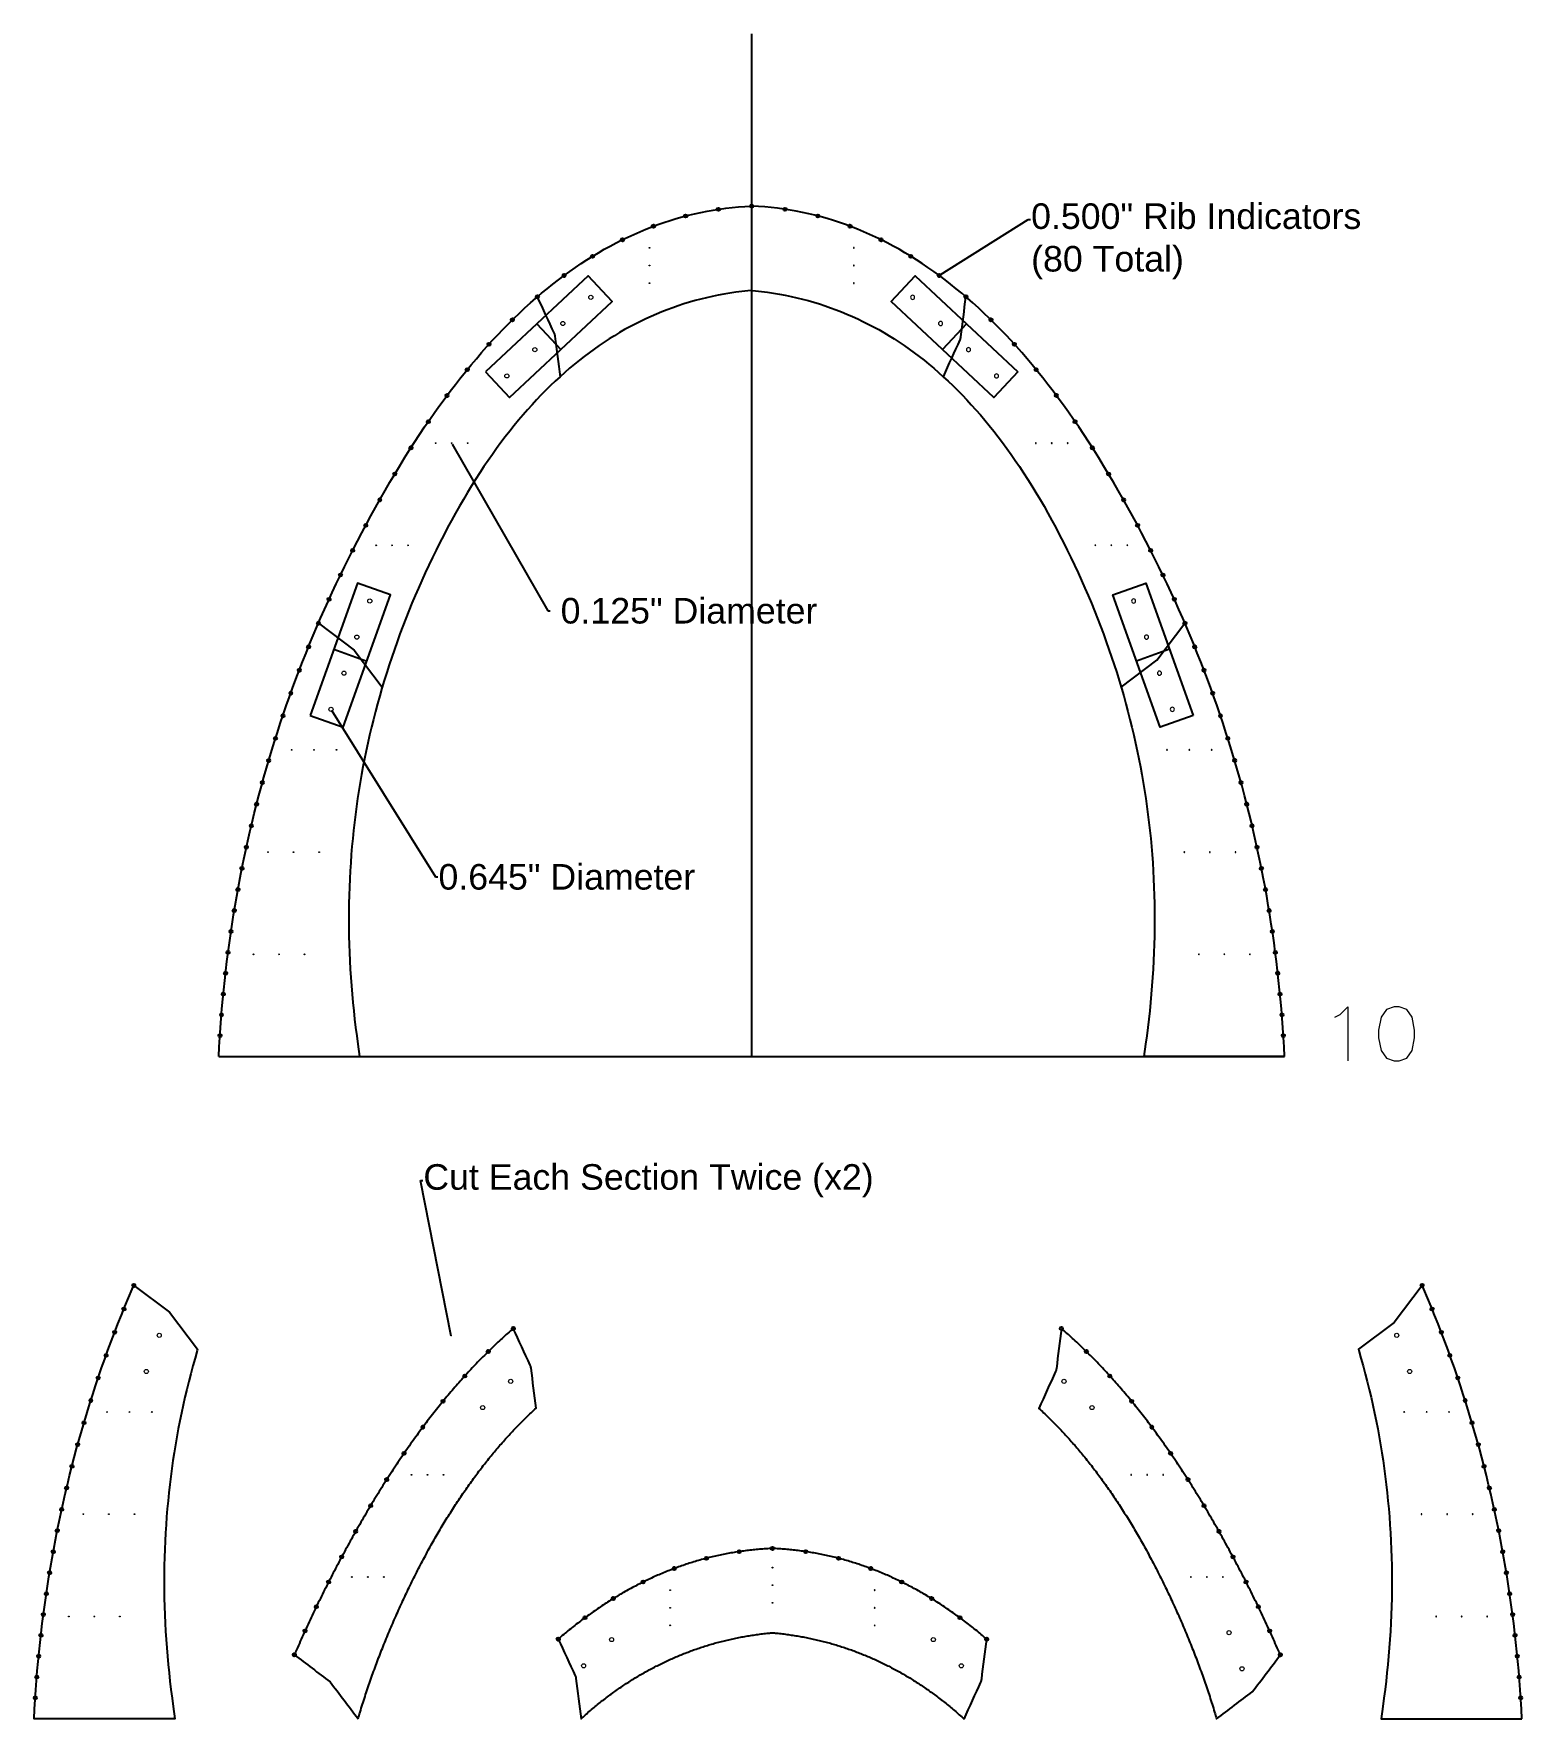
# Model space of a CAD drawing. Header units: inches. Extents: x -4 to 7866, y -130 to 1088.
# Drawn here: x 829.8 to 1062.8, y -101.8 to 161.9 of the extents above; entities that cross this region are included whole.
import ezdxf
from ezdxf import colors
from ezdxf.entities.mleader import LeaderData, LeaderLine
from ezdxf.math import Vec2, Vec3

# ---------------------------------------------------------------- set-up
doc = ezdxf.new("R2010")
doc.units = ezdxf.units.IN
doc.header["$MEASUREMENT"] = 0
doc.layers.add('Annotation', color=7, linetype='Continuous', lineweight=9)
doc.layers.add('Drilling', color=7, linetype='Continuous', lineweight=13)
doc.layers.add('Arch Face', color=7, linetype='Continuous')
doc.layers.add('Rib Indication', color=1, linetype='Continuous')
doc.styles.get("Standard").update_dxf_attribs({"font": 'Arial.ttf'})

# ---------------------------------------------------------------- blocks, each defined once
blk = doc.blocks.new('*U119')
at = {"layer": 'Drilling'}
blk.add_circle((0, 0), 0.323, dxfattribs=at)
blk = doc.blocks.new('*U120')
at = {"color": 0, "linetype": 'ByBlock', "lineweight": -2, "transparency": 16777216}
for p in [(-18, 0), (-12, 0), (-6, 0), (0, 0)]:
    blk.add_blockref('*U119', p, dxfattribs=at)
blk = doc.blocks.new('*U131')
at = {"layer": 'Drilling'}
blk.add_circle((0, 0), 0.0625, dxfattribs=at)
blk = doc.blocks.new('*U132')
at = {"layer": 'Drilling', "color": 0, "linetype": 'ByBlock', "lineweight": -2, "transparency": 16777216}
for p in [(0, 0), (4, 0), (8, 0)]:
    blk.add_blockref('*U131', p, dxfattribs=at)
blk = doc.blocks.new('*U138')
at = {"layer": 'Drilling'}
blk.add_circle((0, 0), 0.323, dxfattribs=at)
blk = doc.blocks.new('*U140')
at = {"color": 0, "linetype": 'ByBlock', "lineweight": -2, "transparency": 16777216}
for p in [(-18, 0), (-12, 0), (-6, 0), (0, 0)]:
    blk.add_blockref('*U138', p, dxfattribs=at)
blk = doc.blocks.new('*U141')
at = {"layer": 'Drilling'}
blk.add_circle((0, 0), 0.0625, dxfattribs=at)
blk = doc.blocks.new('*U143')
at = {"layer": 'Drilling', "color": 0, "linetype": 'ByBlock', "lineweight": -2, "transparency": 16777216}
for p in [(0, 0), (4, 0), (8, 0)]:
    blk.add_blockref('*U141', p, dxfattribs=at)
blk = doc.blocks.new('*U144')
at = {"layer": 'Drilling'}
blk.add_circle((0, 0), 0.0625, dxfattribs=at)
blk = doc.blocks.new('*U146')
at = {"layer": 'Drilling', "color": 0, "linetype": 'ByBlock', "lineweight": -2, "transparency": 16777216}
for p in [(0, 0), (3.5, 0), (7, 0)]:
    blk.add_blockref('*U144', p, dxfattribs=at)
blk = doc.blocks.new('*U147')
at = {"layer": 'Drilling'}
blk.add_circle((0, 0), 0.0625, dxfattribs=at)
blk = doc.blocks.new('*U149')
at = {"layer": 'Drilling', "color": 0, "linetype": 'ByBlock', "lineweight": -2, "transparency": 16777216}
for p in [(0, 0), (2.5, 0), (5, 0)]:
    blk.add_blockref('*U147', p, dxfattribs=at)
blk = doc.blocks.new('*U150')
at = {"layer": 'Drilling'}
blk.add_circle((0, 0), 0.0625, dxfattribs=at)
blk = doc.blocks.new('*U152')
at = {"layer": 'Drilling', "color": 0, "linetype": 'ByBlock', "lineweight": -2, "transparency": 16777216}
for p in [(0, 0), (2.5, 0), (5, 0)]:
    blk.add_blockref('*U150', p, dxfattribs=at)
blk = doc.blocks.new('*U153')
at = {"layer": 'Drilling'}
blk.add_circle((0, 0), 0.0625, dxfattribs=at)
blk = doc.blocks.new('*U155')
at = {"layer": 'Drilling', "color": 0, "linetype": 'ByBlock', "lineweight": -2, "transparency": 16777216}
for p in [(0, 0), (2.75, 0), (5.5, 0)]:
    blk.add_blockref('*U153', p, dxfattribs=at)
blk = doc.blocks.new('*U159')
at = {"layer": 'Drilling'}
blk.add_circle((0, 0), 0.0625, dxfattribs=at)
blk = doc.blocks.new('*U161')
at = {"layer": 'Drilling', "color": 0, "linetype": 'ByBlock', "lineweight": -2, "transparency": 16777216}
for p in [(0, 0), (2.75, 0), (5.5, 0)]:
    blk.add_blockref('*U159', p, dxfattribs=at)
blk = doc.blocks.new('*U179')
at = {"layer": 'Drilling'}
blk.add_circle((0, 0), 0.323, dxfattribs=at)
blk = doc.blocks.new('*U180')
at = {"color": 0, "linetype": 'ByBlock', "lineweight": -2, "transparency": 16777216}
for p in [(-18, 0), (-12, 0), (-6, 0), (0, 0)]:
    blk.add_blockref('*U179', p, dxfattribs=at)
blk = doc.blocks.new('*U162')
at = {"layer": 'Drilling'}
blk.add_circle((0, 0), 0.0625, dxfattribs=at)
blk = doc.blocks.new('*U164')
at = {"layer": 'Drilling', "color": 0, "linetype": 'ByBlock', "lineweight": -2, "transparency": 16777216}
for p in [(0, 0), (4, 0), (8, 0)]:
    blk.add_blockref('*U162', p, dxfattribs=at)
blk = doc.blocks.new('*U165')
at = {"layer": 'Drilling'}
blk.add_circle((0, 0), 0.323, dxfattribs=at)
blk = doc.blocks.new('*U166')
at = {"color": 0, "linetype": 'ByBlock', "lineweight": -2, "transparency": 16777216}
for p in [(-18, 0), (-12, 0), (-6, 0), (0, 0)]:
    blk.add_blockref('*U165', p, dxfattribs=at)
blk = doc.blocks.new('*U167')
at = {"layer": 'Drilling'}
blk.add_circle((0, 0), 0.0625, dxfattribs=at)
blk = doc.blocks.new('*U168')
at = {"layer": 'Drilling', "color": 0, "linetype": 'ByBlock', "lineweight": -2, "transparency": 16777216}
for p in [(0, 0), (4, 0), (8, 0)]:
    blk.add_blockref('*U167', p, dxfattribs=at)
blk = doc.blocks.new('*U169')
at = {"layer": 'Drilling'}
blk.add_circle((0, 0), 0.0625, dxfattribs=at)
blk = doc.blocks.new('*U170')
at = {"layer": 'Drilling', "color": 0, "linetype": 'ByBlock', "lineweight": -2, "transparency": 16777216}
for p in [(0, 0), (3.5, 0), (7, 0)]:
    blk.add_blockref('*U169', p, dxfattribs=at)
blk = doc.blocks.new('*U171')
at = {"layer": 'Drilling'}
blk.add_circle((0, 0), 0.0625, dxfattribs=at)
blk = doc.blocks.new('*U172')
at = {"layer": 'Drilling', "color": 0, "linetype": 'ByBlock', "lineweight": -2, "transparency": 16777216}
for p in [(0, 0), (2.5, 0), (5, 0)]:
    blk.add_blockref('*U171', p, dxfattribs=at)
blk = doc.blocks.new('*U173')
at = {"layer": 'Drilling'}
blk.add_circle((0, 0), 0.0625, dxfattribs=at)
blk = doc.blocks.new('*U174')
at = {"layer": 'Drilling', "color": 0, "linetype": 'ByBlock', "lineweight": -2, "transparency": 16777216}
for p in [(0, 0), (2.5, 0), (5, 0)]:
    blk.add_blockref('*U173', p, dxfattribs=at)
blk = doc.blocks.new('*U175')
at = {"layer": 'Drilling'}
blk.add_circle((0, 0), 0.0625, dxfattribs=at)
blk = doc.blocks.new('*U176')
at = {"layer": 'Drilling', "color": 0, "linetype": 'ByBlock', "lineweight": -2, "transparency": 16777216}
for p in [(0, 0), (2.75, 0), (5.5, 0)]:
    blk.add_blockref('*U175', p, dxfattribs=at)
blk = doc.blocks.new('*U265')
at = {"layer": 'Drilling'}
blk.add_circle((0, 0), 0.0625, dxfattribs=at)
blk = doc.blocks.new('*U266')
at = {"layer": 'Drilling', "color": 0, "linetype": 'ByBlock', "lineweight": -2, "transparency": 16777216}
for p in [(0, 0), (4, 0), (8, 0)]:
    blk.add_blockref('*U265', p, dxfattribs=at)
blk = doc.blocks.new('*U267')
at = {"layer": 'Drilling'}
blk.add_circle((0, 0), 0.0625, dxfattribs=at)
blk = doc.blocks.new('*U268')
at = {"layer": 'Drilling', "color": 0, "linetype": 'ByBlock', "lineweight": -2, "transparency": 16777216}
for p in [(0, 0), (4, 0), (8, 0)]:
    blk.add_blockref('*U267', p, dxfattribs=at)
blk = doc.blocks.new('*U269')
at = {"layer": 'Drilling'}
blk.add_circle((0, 0), 0.0625, dxfattribs=at)
blk = doc.blocks.new('*U270')
at = {"layer": 'Drilling', "color": 0, "linetype": 'ByBlock', "lineweight": -2, "transparency": 16777216}
for p in [(0, 0), (3.5, 0), (7, 0)]:
    blk.add_blockref('*U269', p, dxfattribs=at)
blk = doc.blocks.new('*U277')
at = {"layer": 'Drilling'}
blk.add_circle((0, 0), 0.0625, dxfattribs=at)
blk = doc.blocks.new('*U279')
at = {"layer": 'Drilling', "color": 0, "linetype": 'ByBlock', "lineweight": -2, "transparency": 16777216}
for p in [(0, 0), (2.5, 0), (5, 0)]:
    blk.add_blockref('*U277', p, dxfattribs=at)
blk = doc.blocks.new('*U280')
at = {"layer": 'Drilling'}
blk.add_circle((0, 0), 0.0625, dxfattribs=at)
blk = doc.blocks.new('*U281')
at = {"layer": 'Drilling', "color": 0, "linetype": 'ByBlock', "lineweight": -2, "transparency": 16777216}
for p in [(0, 0), (2.5, 0), (5, 0)]:
    blk.add_blockref('*U280', p, dxfattribs=at)
blk = doc.blocks.new('*U290')
at = {"layer": 'Drilling'}
blk.add_circle((0, 0), 0.0625, dxfattribs=at)
blk = doc.blocks.new('*U292')
at = {"layer": 'Drilling', "color": 0, "linetype": 'ByBlock', "lineweight": -2, "transparency": 16777216}
for p in [(0, 0), (2.75, 0), (5.5, 0)]:
    blk.add_blockref('*U290', p, dxfattribs=at)
blk = doc.blocks.new('*U293')
at = {"layer": 'Drilling'}
blk.add_circle((0, 0), 0.0625, dxfattribs=at)
blk = doc.blocks.new('*U294')
at = {"layer": 'Drilling', "color": 0, "linetype": 'ByBlock', "lineweight": -2, "transparency": 16777216}
for p in [(0, 0), (2.75, 0), (5.5, 0)]:
    blk.add_blockref('*U293', p, dxfattribs=at)
blk = doc.blocks.new('*U295')
at = {"layer": 'Drilling'}
blk.add_circle((0, 0), 0.0625, dxfattribs=at)
blk = doc.blocks.new('*U296')
at = {"layer": 'Drilling', "color": 0, "linetype": 'ByBlock', "lineweight": -2, "transparency": 16777216}
for p in [(0, 0), (2.75, 0), (5.5, 0)]:
    blk.add_blockref('*U295', p, dxfattribs=at)
blk = doc.blocks.new('*U303')
at = {"layer": 'Drilling'}
blk.add_circle((0, 0), 0.0625, dxfattribs=at)
blk = doc.blocks.new('*U305')
at = {"layer": 'Drilling', "color": 0, "linetype": 'ByBlock', "lineweight": -2, "transparency": 16777216}
for p in [(0, 0), (2.5, 0), (5, 0)]:
    blk.add_blockref('*U303', p, dxfattribs=at)
blk = doc.blocks.new('*U306')
at = {"layer": 'Drilling'}
blk.add_circle((0, 0), 0.0625, dxfattribs=at)
blk = doc.blocks.new('*U307')
at = {"layer": 'Drilling', "color": 0, "linetype": 'ByBlock', "lineweight": -2, "transparency": 16777216}
for p in [(0, 0), (2.5, 0), (5, 0)]:
    blk.add_blockref('*U306', p, dxfattribs=at)
blk = doc.blocks.new('*U316')
at = {"layer": 'Drilling'}
blk.add_circle((0, 0), 0.0625, dxfattribs=at)
blk = doc.blocks.new('*U318')
at = {"layer": 'Drilling', "color": 0, "linetype": 'ByBlock', "lineweight": -2, "transparency": 16777216}
for p in [(0, 0), (4, 0), (8, 0)]:
    blk.add_blockref('*U316', p, dxfattribs=at)
blk = doc.blocks.new('*U319')
at = {"layer": 'Drilling'}
blk.add_circle((0, 0), 0.0625, dxfattribs=at)
blk = doc.blocks.new('*U320')
at = {"layer": 'Drilling', "color": 0, "linetype": 'ByBlock', "lineweight": -2, "transparency": 16777216}
for p in [(0, 0), (4, 0), (8, 0)]:
    blk.add_blockref('*U319', p, dxfattribs=at)
blk = doc.blocks.new('*U321')
at = {"layer": 'Drilling'}
blk.add_circle((0, 0), 0.0625, dxfattribs=at)
blk = doc.blocks.new('*U322')
at = {"layer": 'Drilling', "color": 0, "linetype": 'ByBlock', "lineweight": -2, "transparency": 16777216}
for p in [(0, 0), (3.5, 0), (7, 0)]:
    blk.add_blockref('*U321', p, dxfattribs=at)

msp = doc.modelspace()

# ---------------------------------------------------------------- linework, layer by layer
for p, q in [((942.14073, 1.86236), (942.14073, 161.92184)), ((908.51059, 116.53007), (912.27049, 112.51595)), ((975.77088, 116.53007), (972.01098, 112.51595)), ((876.73878, 65.60345), (881.91625, 63.74771)), ((1007.54269, 65.60345), (1002.36522, 63.74771)), ((858.73036, 1.86236), (1025.5511, 1.86236))]:
    msp.add_line(p, q)
for points in [[(900.48235, 109.01027), (904.24225, 104.99615), (920.29872, 120.03576), (916.53882, 124.04987)], [(983.79912, 109.01027), (980.03922, 104.99615), (963.98274, 120.03576), (967.74264, 124.04987)], [(873.02728, 55.24851), (878.20476, 53.39276), (885.62775, 74.10265), (880.45028, 75.95839)], [(1011.25418, 55.24851), (1006.07671, 53.39276), (998.65372, 74.10265), (1003.83119, 75.95839)]]:
    msp.add_lwpolyline(points, close=True)
at = {"layer": 'Annotation'}
msp.add_lwpolyline([(1033.43895, 8.02535), (1034.24272, 8.42724), (1035.44839, 9.63291), (1035.44839, 1.19326)], dxfattribs=at)
msp.add_lwpolyline([(1043.48615, 1.19326), (1044.69181, 1.59515), (1045.49559, 2.80081), (1045.89748, 4.81025), (1045.89748, 6.01591), (1045.49559, 8.02535), (1044.69181, 9.23102), (1043.48615, 9.63291), (1042.68237, 9.63291), (1041.47671, 9.23102), (1040.67293, 8.02535), (1040.27104, 6.01591), (1040.27104, 4.81025), (1040.67293, 2.80081), (1041.47671, 1.59515), (1042.68237, 1.19326)], close=True, dxfattribs=at)
at = {"layer": 'Arch Face'}
for p, q in [((858.73036, 1.86236), (880.77806, 1.86236)), ((1025.5511, 1.86236), (1003.5034, 1.86236))]:
    msp.add_line(p, q, dxfattribs=at)
for points in [[(858.73036, 1.86236), (858.80895, 3.36408), (858.89833, 4.8627), (858.99849, 6.35823), (859.10945, 7.85065), (859.2312, 9.33998), (859.36374, 10.82621), (859.50707, 12.30935), (859.6612, 13.78938), (859.82611, 15.26632), (860.00182, 16.74016), (860.18831, 18.2109), (860.3856, 19.67855), (860.59368, 21.1431), (860.81255, 22.60455), (861.04221, 24.0629), (861.28266, 25.51815), (861.5339, 26.97031), (861.79594, 28.41937), (862.06876, 29.86533), (862.35238, 31.3082), (862.64679, 32.74796), (862.95199, 34.18463), (863.26798, 35.6182), (863.59476, 37.04867), (863.93233, 38.47605), (864.28069, 39.90033), (864.63985, 41.32151), (865.0098, 42.73959), (865.39053, 44.15458), (865.78206, 45.56646), (866.18438, 46.97525), (866.59749, 48.38095), (867.02139, 49.78354), (867.45608, 51.18304), (867.90157, 52.57944), (868.35784, 53.97274), (868.82491, 55.36294), (869.30277, 56.75005), (869.79142, 58.13406), (870.29085, 59.51497), (870.80109, 60.89278), (871.32211, 62.2675), (871.85392, 63.63911), (872.39652, 65.00763), (872.94992, 66.37306), (873.51411, 67.73538), (874.08908, 69.09461), (874.67485, 70.45074), (875.27141, 71.80377), (875.87876, 73.15371), (876.49691, 74.50054), (877.12584, 75.84428), (877.76556, 77.18492), (878.41608, 78.52247), (879.07739, 79.85691), (879.74948, 81.18826), (880.43237, 82.51651), (881.12605, 83.84167), (881.83052, 85.16372), (882.54579, 86.48268), (883.27184, 87.79854), (884.00869, 89.1113), (884.75632, 90.42097), (885.51475, 91.72753), (886.28045, 93.02271), (887.04991, 94.29821), (887.82313, 95.55403), (888.6001, 96.79017), (889.38083, 98.00662), (890.16532, 99.2034), (890.95357, 100.3805), (891.74558, 101.53791), (892.54134, 102.67564), (893.34086, 103.7937), (894.14413, 104.89207), (894.95117, 105.97076), (895.76196, 107.02977), (896.57651, 108.0691), (897.39482, 109.08875), (898.21688, 110.08872), (899.0427, 111.06901), (899.87228, 112.02962), (900.70562, 112.97055), (901.54271, 113.89179), (902.38356, 114.79336), (903.22817, 115.67524), (904.07654, 116.53745), (904.92866, 117.37997), (905.78454, 118.20282), (906.64418, 119.00598), (907.50758, 119.78946), (908.37473, 120.55326), (909.24564, 121.29738), (910.12031, 122.02182), (910.99874, 122.72658), (911.88092, 123.41166), (912.76686, 124.07706), (913.65656, 124.72277), (914.55002, 125.34881), (915.44723, 125.95517), (916.3482, 126.54184), (917.25293, 127.10884), (918.16142, 127.65615), (919.07366, 128.18378), (919.98966, 128.69174), (920.90942, 129.18001), (921.83294, 129.6486), (922.76021, 130.09751), (923.69124, 130.52674), (924.62603, 130.93629), (925.56457, 131.32616), (926.50688, 131.69634), (927.45294, 132.04685), (928.40276, 132.37768), (929.35633, 132.68882), (930.31366, 132.98029), (931.27475, 133.25207), (932.2396, 133.50418), (933.20821, 133.7366), (934.18057, 133.94934), (935.15669, 134.1424), (936.13657, 134.31578), (937.1202, 134.46948), (938.1076, 134.6035), (939.09875, 134.71784), (940.09366, 134.8125), (941.09232, 134.88748), (942.14073, 134.94278)], [(1025.5511, 1.86236), (1025.47252, 3.36408), (1025.38314, 4.8627), (1025.28297, 6.35823), (1025.17202, 7.85065), (1025.05027, 9.33998), (1024.91773, 10.82621), (1024.77439, 12.30935), (1024.62027, 13.78938), (1024.45536, 15.26632), (1024.27965, 16.74016), (1024.09316, 18.2109), (1023.89587, 19.67855), (1023.68779, 21.1431), (1023.46892, 22.60455), (1023.23926, 24.0629), (1022.99881, 25.51815), (1022.74756, 26.97031), (1022.48553, 28.41937), (1022.2127, 29.86533), (1021.92909, 31.3082), (1021.63468, 32.74796), (1021.32948, 34.18463), (1021.01349, 35.6182), (1020.68671, 37.04867), (1020.34914, 38.47605), (1020.00077, 39.90033), (1019.64162, 41.32151), (1019.27167, 42.73959), (1018.89093, 44.15458), (1018.49941, 45.56646), (1018.09709, 46.97525), (1017.68398, 48.38095), (1017.26008, 49.78354), (1016.82538, 51.18304), (1016.3799, 52.57944), (1015.92362, 53.97274), (1015.45656, 55.36294), (1014.9787, 56.75005), (1014.49005, 58.13406), (1013.99061, 59.51497), (1013.48038, 60.89278), (1012.95936, 62.2675), (1012.42755, 63.63911), (1011.88494, 65.00763), (1011.33155, 66.37306), (1010.76736, 67.73538), (1010.19238, 69.09461), (1009.60661, 70.45074), (1009.01005, 71.80377), (1008.4027, 73.15371), (1007.78456, 74.50054), (1007.15563, 75.84428), (1006.5159, 77.18492), (1005.86539, 78.52247), (1005.20408, 79.85691), (1004.53198, 81.18826), (1003.84909, 82.51651), (1003.15541, 83.84167), (1002.45094, 85.16372), (1001.73568, 86.48268), (1001.00963, 87.79854), (1000.27278, 89.1113), (999.52515, 90.42097), (998.76672, 91.72753), (998.00102, 93.02271), (997.23156, 94.29821), (996.45834, 95.55403), (995.68136, 96.79017), (994.90063, 98.00662), (994.11614, 99.2034), (993.3279, 100.3805), (992.53589, 101.53791), (991.74013, 102.67564), (990.94061, 103.7937), (990.13733, 104.89207), (989.3303, 105.97076), (988.51951, 107.02977), (987.70496, 108.0691), (986.88665, 109.08875), (986.06459, 110.08872), (985.23877, 111.06901), (984.40919, 112.02962), (983.57585, 112.97055), (982.73876, 113.89179), (981.8979, 114.79336), (981.0533, 115.67524), (980.20493, 116.53745), (979.3528, 117.37997), (978.49692, 118.20282), (977.63728, 119.00598), (976.77389, 119.78946), (975.90673, 120.55326), (975.03582, 121.29738), (974.16115, 122.02182), (973.28273, 122.72658), (972.40054, 123.41166), (971.5146, 124.07706), (970.6249, 124.72277), (969.73145, 125.34881), (968.83424, 125.95517), (967.93326, 126.54184), (967.02854, 127.10884), (966.12005, 127.65615), (965.20781, 128.18378), (964.29181, 128.69174), (963.37205, 129.18001), (962.44853, 129.6486), (961.52126, 130.09751), (960.59023, 130.52674), (959.65544, 130.93629), (958.71689, 131.32616), (957.77459, 131.69634), (956.82853, 132.04685), (955.87871, 132.37768), (954.92514, 132.68882), (953.9678, 132.98029), (953.00671, 133.25207), (952.04186, 133.50418), (951.07326, 133.7366), (950.1009, 133.94934), (949.12478, 134.1424), (948.1449, 134.31578), (947.16126, 134.46948), (946.17387, 134.6035), (945.18272, 134.71784), (944.18781, 134.8125), (943.18915, 134.88748), (942.14073, 134.94278)], [(942.14073, 121.74699), (941.53112, 121.68956), (940.58838, 121.58382), (939.65249, 121.46182), (938.72337, 121.32358), (937.80097, 121.16912), (936.8852, 120.99845), (935.976, 120.81159), (935.07329, 120.60854), (934.17698, 120.38931), (933.28702, 120.1539), (932.4033, 119.90229), (931.52576, 119.63448), (930.65432, 119.35046), (929.7889, 119.0502), (928.92942, 118.73367), (928.0758, 118.40086), (927.22798, 118.05173), (926.38587, 117.68624), (925.54942, 117.30435), (924.71855, 116.90601), (923.89321, 116.49119), (923.07333, 116.05982), (922.25885, 115.61186), (921.44973, 115.14725), (920.64592, 114.66594), (919.84737, 114.16786), (919.05405, 113.65295), (918.26592, 113.12117), (917.48295, 112.57243), (916.70512, 112.00669), (915.9324, 111.42389), (915.16478, 110.82395), (914.40224, 110.20683), (913.64477, 109.57246), (912.89237, 108.92078), (912.14504, 108.25174), (911.40278, 107.56529), (910.66559, 106.86138), (909.93348, 106.13994), (909.20646, 105.40094), (908.48455, 104.64432), (907.76775, 103.87005), (907.05609, 103.07808), (906.34958, 102.26837), (905.64826, 101.44088), (904.95213, 100.59558), (904.26122, 99.73244), (903.57556, 98.85143), (902.89518, 97.95252), (902.22009, 97.03567), (901.55033, 96.10088), (900.88593, 95.14811), (900.22691, 94.17735), (899.57329, 93.18858), (898.92512, 92.18179), (898.28241, 91.15695), (897.6452, 90.11406), (897.01351, 89.0531), (896.38737, 87.97407), (895.7668, 86.87696), (895.15184, 85.76175), (894.54251, 84.62845), (893.93883, 83.47706), (893.34045, 82.3068), (892.7504, 81.12492), (892.1725, 79.9403), (891.60717, 78.75379), (891.05441, 77.56539), (890.51421, 76.37509), (889.98657, 75.18289), (889.47146, 73.98878), (888.9689, 72.79275), (888.47886, 71.5948), (888.00134, 70.39493), (887.53634, 69.19311), (887.08384, 67.98936), (886.64383, 66.78365), (886.21632, 65.57599), (885.80129, 64.36635), (885.39874, 63.15474), (885.00866, 61.94115), (884.63105, 60.72556), (884.26589, 59.50796), (883.91318, 58.28835), (883.57292, 57.06672), (883.2451, 55.84305), (882.92972, 54.61734), (882.62677, 53.38957), (882.33625, 52.15973), (882.05815, 50.92782), (881.79246, 49.69382), (881.5392, 48.45771), (881.29835, 47.2195), (881.0699, 45.97916), (880.85387, 44.73668), (880.65024, 43.49206), (880.45901, 42.24528), (880.28019, 40.99633), (880.11377, 39.7452), (879.95974, 38.49187), (879.81812, 37.23634), (879.6889, 35.97859), (879.57208, 34.7186), (879.46767, 33.45638), (879.37565, 32.19191), (879.29604, 30.92516), (879.22883, 29.65615), (879.17404, 28.38484), (879.13165, 27.11124), (879.10168, 25.83533), (879.08412, 24.5571), (879.07899, 23.27654), (879.08627, 21.99363), (879.10599, 20.70838), (879.13813, 19.42076), (879.18271, 18.13078), (879.23974, 16.83841), (879.30921, 15.54365), (879.39113, 14.2465), (879.4855, 12.94694), (879.59234, 11.64496), (879.71164, 10.34056), (879.84342, 9.03373), (879.98768, 7.72446), (880.14443, 6.41275), (880.31366, 5.09858), (880.4954, 3.78195), (880.77806, 1.86236)], [(942.14073, 121.74699), (942.75034, 121.68956), (943.69308, 121.58382), (944.62898, 121.46182), (945.55809, 121.32358), (946.4805, 121.16912), (947.39626, 120.99845), (948.30547, 120.81159), (949.20818, 120.60854), (950.10448, 120.38931), (950.99445, 120.1539), (951.87817, 119.90229), (952.7557, 119.63448), (953.62715, 119.35046), (954.49257, 119.0502), (955.35205, 118.73367), (956.20566, 118.40086), (957.05349, 118.05173), (957.89559, 117.68624), (958.73204, 117.30435), (959.56291, 116.90601), (960.38826, 116.49119), (961.20814, 116.05982), (962.02262, 115.61186), (962.83174, 115.14725), (963.63555, 114.66594), (964.4341, 114.16786), (965.22742, 113.65295), (966.01555, 113.12117), (966.79851, 112.57243), (967.57635, 112.00669), (968.34907, 111.42389), (969.11669, 110.82395), (969.87923, 110.20683), (970.6367, 109.57246), (971.38909, 108.92078), (972.13642, 108.25174), (972.87869, 107.56529), (973.61588, 106.86138), (974.34799, 106.13994), (975.07501, 105.40094), (975.79692, 104.64432), (976.51372, 103.87005), (977.22538, 103.07808), (977.93188, 102.26837), (978.63321, 101.44088), (979.32934, 100.59558), (980.02025, 99.73244), (980.7059, 98.85143), (981.38629, 97.95252), (982.06138, 97.03567), (982.73113, 96.10088), (983.39554, 95.14811), (984.05456, 94.17735), (984.70817, 93.18858), (985.35635, 92.18179), (985.99905, 91.15695), (986.63627, 90.11406), (987.26796, 89.0531), (987.8941, 87.97407), (988.51467, 86.87696), (989.12963, 85.76175), (989.73896, 84.62845), (990.34263, 83.47706), (990.94101, 82.3068), (991.53107, 81.12492), (992.10897, 79.9403), (992.6743, 78.75379), (993.22706, 77.56539), (993.76725, 76.37509), (994.2949, 75.18289), (994.81, 73.98878), (995.31257, 72.79275), (995.80261, 71.5948), (996.28013, 70.39493), (996.74513, 69.19311), (997.19763, 67.98936), (997.63763, 66.78365), (998.06514, 65.57599), (998.48017, 64.36635), (998.88272, 63.15474), (999.2728, 61.94115), (999.65042, 60.72556), (1000.01558, 59.50796), (1000.36829, 58.28835), (1000.70855, 57.06672), (1001.03636, 55.84305), (1001.35175, 54.61734), (1001.6547, 53.38957), (1001.94522, 52.15973), (1002.22332, 50.92782), (1002.489, 49.69382), (1002.74227, 48.45771), (1002.98312, 47.2195), (1003.21156, 45.97916), (1003.4276, 44.73668), (1003.63123, 43.49206), (1003.82245, 42.24528), (1004.00128, 40.99633), (1004.1677, 39.7452), (1004.32172, 38.49187), (1004.46334, 37.23634), (1004.59256, 35.97859), (1004.70938, 34.7186), (1004.8138, 33.45638), (1004.90582, 32.19191), (1004.98543, 30.92516), (1005.05263, 29.65615), (1005.10743, 28.38484), (1005.14982, 27.11124), (1005.17979, 25.83533), (1005.19735, 24.5571), (1005.20248, 23.27654), (1005.19519, 21.99363), (1005.17548, 20.70838), (1005.14333, 19.42076), (1005.09875, 18.13078), (1005.04173, 16.83841), (1004.97226, 15.54365), (1004.89034, 14.2465), (1004.79597, 12.94694), (1004.68913, 11.64496), (1004.56982, 10.34056), (1004.43804, 9.03373), (1004.29379, 7.72446), (1004.13704, 6.41275), (1003.96781, 5.09858), (1003.78607, 3.78195), (1003.5034, 1.86236)], [(874.33625, 69.66684), (879.92732, 65.47573), (884.31878, 59.68432)], [(999.96269, 59.68432), (1005.55375, 63.87543), (1009.94521, 69.66684)]]:
    msp.add_lwpolyline(points, dxfattribs=at)
for points in [[(855.41371, -43.93334), (855.36082, -44.10969), (855.00812, -45.3293), (854.66786, -46.55093), (854.34004, -47.7746), (854.02465, -49.00031), (853.7217, -50.22808), (853.43118, -51.45792), (853.15308, -52.68983), (852.8874, -53.92384), (852.63413, -55.15994), (852.39328, -56.39816), (852.16484, -57.6385), (851.9488, -58.88097), (851.74517, -60.12559), (851.55395, -61.37237), (851.37512, -62.62132), (851.2087, -63.87245), (851.05468, -65.12578), (850.91306, -66.38132), (850.78384, -67.63907), (850.66702, -68.89905), (850.5626, -70.16127), (850.47058, -71.42575), (850.39097, -72.69249), (850.32377, -73.96151), (850.26897, -75.23281), (850.22659, -76.50641), (850.19661, -77.78232), (850.17906, -79.06056), (850.17392, -80.34112), (850.18121, -81.62402), (850.20092, -82.90928), (850.23307, -84.19689), (850.27765, -85.48688), (850.33467, -86.77925), (850.40414, -88.074), (850.48606, -89.37116), (850.58044, -90.67072), (850.68727, -91.97269), (850.80658, -93.27709), (850.93836, -94.58392), (851.08262, -95.89319), (851.23936, -97.20491), (851.4086, -98.51908), (851.59033, -99.8357), (851.873, -101.75529), (829.8253, -101.75529), (829.90388, -100.25357), (829.99326, -98.75495), (830.09343, -97.25943), (830.20439, -95.767), (830.32613, -94.27767), (830.45868, -92.79144), (830.60201, -91.30831), (830.75613, -89.82827), (830.92104, -88.35133), (831.09675, -86.87749), (831.28325, -85.40675), (831.48053, -83.93911), (831.68861, -82.47456), (831.90748, -81.01311), (832.13714, -79.55476), (832.37759, -78.0995), (832.62884, -76.64734), (832.89087, -75.19828), (833.1637, -73.75232), (833.44731, -72.30946), (833.74172, -70.86969), (834.04692, -69.43302), (834.36291, -67.99945), (834.68969, -66.56898), (835.02727, -65.1416), (835.37563, -63.71733), (835.73478, -62.29615), (836.10473, -60.87806), (836.48547, -59.46308), (836.87699, -58.05119), (837.27931, -56.6424), (837.69242, -55.23671), (838.11633, -53.83411), (838.55102, -52.43462), (838.9965, -51.03822), (839.45278, -49.64492), (839.91984, -48.25471), (840.3977, -46.86761), (840.88635, -45.4836), (841.38579, -44.10269), (841.89602, -42.72487), (842.41704, -41.35016), (842.94885, -39.97854), (843.49146, -38.61002), (844.04485, -37.2446), (844.60904, -35.88227), (845.18402, -34.52304), (845.43119, -33.95081), (851.02225, -38.14193)], [(1062.69332, -101.75529), (1062.61473, -100.25357), (1062.52536, -98.75495), (1062.42519, -97.25943), (1062.31423, -95.767), (1062.19248, -94.27767), (1062.05994, -92.79144), (1061.91661, -91.30831), (1061.76249, -89.82827), (1061.59757, -88.35133), (1061.42187, -86.87749), (1061.23537, -85.40675), (1061.03808, -83.93911), (1060.83001, -82.47456), (1060.61114, -81.01311), (1060.38148, -79.55476), (1060.14102, -78.0995), (1059.88978, -76.64734), (1059.62775, -75.19828), (1059.35492, -73.75232), (1059.0713, -72.30946), (1058.7769, -70.86969), (1058.4717, -69.43302), (1058.15571, -67.99945), (1057.82893, -66.56898), (1057.49135, -65.1416), (1057.14299, -63.71733), (1056.78383, -62.29615), (1056.41389, -60.87806), (1056.03315, -59.46308), (1055.64162, -58.05119), (1055.2393, -56.6424), (1054.82619, -55.23671), (1054.40229, -53.83411), (1053.9676, -52.43462), (1053.52212, -51.03822), (1053.06584, -49.64492), (1052.59877, -48.25471), (1052.12092, -46.86761), (1051.63227, -45.4836), (1051.13283, -44.10269), (1050.6226, -42.72487), (1050.10158, -41.35016), (1049.56976, -39.97854), (1049.02716, -38.61002), (1048.47376, -37.2446), (1047.90958, -35.88227), (1047.3346, -34.52304), (1047.08743, -33.95081), (1042.69597, -39.74223), (1037.10491, -43.93334), (1037.1578, -44.10969), (1037.5105, -45.3293), (1037.85076, -46.55093), (1038.17858, -47.7746), (1038.49396, -49.00031), (1038.79691, -50.22808), (1039.08744, -51.45792), (1039.36554, -52.68983), (1039.63122, -53.92384), (1039.88448, -55.15994), (1040.12534, -56.39816), (1040.35378, -57.6385), (1040.56982, -58.88097), (1040.77345, -60.12559), (1040.96467, -61.37237), (1041.1435, -62.62132), (1041.30992, -63.87245), (1041.46394, -65.12578), (1041.60556, -66.38132), (1041.73478, -67.63907), (1041.8516, -68.89905), (1041.95602, -70.16127), (1042.04803, -71.42575), (1042.12764, -72.69249), (1042.19485, -73.96151), (1042.24965, -75.23281), (1042.29203, -76.50641), (1042.32201, -77.78232), (1042.33956, -79.06056), (1042.3447, -80.34112), (1042.33741, -81.62402), (1042.3177, -82.90928), (1042.28555, -84.19689), (1042.24097, -85.48688), (1042.18395, -86.77925), (1042.11448, -88.074), (1042.03256, -89.37116), (1041.93818, -90.67072), (1041.83135, -91.97269), (1041.71204, -93.27709), (1041.58026, -94.58392), (1041.436, -95.89319), (1041.27926, -97.20491), (1041.11002, -98.51908), (1040.92829, -99.8357), (1040.64562, -101.75529)]]:
    msp.add_lwpolyline(points, close=True, dxfattribs=at)
for points, knots in [([(912.19694, 108.24498), (911.92782, 110.3522), (911.6587, 112.45942), (911.38958, 114.56664), (911.3698, 114.7216), (911.32551, 114.8752), (911.26, 115.01702), (910.3766, 116.92938), (909.4932, 118.84174), (908.60979, 120.7541)], [0, 0, 0, 0, 1, 1, 1, 1.468649631, 1.468649631, 1.468649631, 2.468649631, 2.468649631, 2.468649631, 2.468649631]), ([(972.14374, 108.24498), (973.01595, 110.17299), (973.88817, 112.101), (974.76039, 114.02901), (974.82478, 114.17134), (974.87067, 114.32437), (974.88998, 114.47939), (975.15054, 116.57096), (975.41111, 118.66253), (975.67167, 120.7541)], [0, 0, 0, 0, 1, 1, 1, 1.468649631, 1.468649631, 1.468649631, 2.468649631, 2.468649631, 2.468649631, 2.468649631]), ([(880.5383, -101.7507), (880.64193, -101.40515), (880.74556, -101.0596), (880.84919, -100.71405), (880.97506, -100.30886), (881.10093, -99.90366), (881.22681, -99.49846), (881.35683, -99.09393), (881.48686, -98.6894), (881.61689, -98.28487), (881.75107, -97.881), (881.88525, -97.47713), (882.01944, -97.07326), (882.15778, -96.67005), (882.29612, -96.26684), (882.43447, -95.86362), (882.57697, -95.46107), (882.71947, -95.05851), (882.86198, -94.65596), (883.00864, -94.25406), (883.15531, -93.85215), (883.30198, -93.45025), (883.45281, -93.049), (883.60365, -92.64775), (883.75448, -92.2465), (883.90948, -91.84589), (884.06448, -91.44529), (884.21949, -91.04469), (884.37866, -90.64473), (884.53783, -90.24477), (884.697, -89.84481), (884.86035, -89.44549), (885.0237, -89.04618), (885.18704, -88.64686), (885.35456, -88.24819), (885.52209, -87.84951), (885.68961, -87.45084), (885.86131, -87.0528), (886.03301, -86.65476), (886.20471, -86.25672), (886.38059, -85.85932), (886.55647, -85.46192), (886.73236, -85.06452), (886.91242, -84.66776), (887.09249, -84.27099), (887.27255, -83.87422), (887.45681, -83.47809), (887.64106, -83.08195), (887.82531, -82.68582), (888.01375, -82.29032), (888.2022, -81.89481), (888.39064, -81.49931), (888.58327, -81.10444), (888.77591, -80.70956), (888.96854, -80.31469), (889.16523, -79.92073), (889.36191, -79.52677), (889.5586, -79.13281), (889.75806, -78.74273), (889.95752, -78.35264), (890.15698, -77.96256), (890.3582, -77.57876), (890.55943, -77.19496), (890.76065, -76.81116), (890.96376, -76.43339), (891.16687, -76.05562), (891.36998, -75.67786), (891.57497, -75.30612), (891.77996, -74.93439), (891.98494, -74.56266), (892.1918, -74.19695), (892.39865, -73.83125), (892.60551, -73.46554), (892.81422, -73.10587), (893.02294, -72.74619), (893.23165, -72.38651), (893.44221, -72.03286), (893.65278, -71.67921), (893.86334, -71.32555), (894.07575, -70.97792), (894.28815, -70.63029), (894.50056, -70.28266), (894.71479, -69.94105), (894.92903, -69.59944), (895.14326, -69.25782), (895.35932, -68.92223), (895.57538, -68.58663), (895.79144, -68.25103), (896.00931, -67.92144), (896.22718, -67.59185), (896.44505, -67.26226), (896.66472, -66.93867), (896.8844, -66.61508), (897.10407, -66.2915), (897.32554, -65.97391), (897.54701, -65.65632), (897.76848, -65.33873), (897.99173, -65.02713), (898.21498, -64.71553), (898.43824, -64.40394), (898.66326, -64.09832), (898.88829, -63.79271), (899.11332, -63.48709), (899.34012, -63.18746), (899.56691, -62.88782), (899.79371, -62.58818), (900.02226, -62.29451), (900.25081, -62.00084), (900.47936, -61.70717), (900.70967, -61.41945), (900.93997, -61.13174), (901.17027, -60.84403), (901.40231, -60.56226), (901.63436, -60.2805), (901.8664, -59.99873), (902.10018, -59.7229), (902.33395, -59.44707), (902.56773, -59.17124), (902.80323, -58.90134), (903.03873, -58.63144), (903.27423, -58.36153), (903.51145, -58.09754), (903.74867, -57.83355), (903.98589, -57.56956), (904.22482, -57.31147), (904.46376, -57.05338), (904.70269, -56.79529), (904.94333, -56.54308), (905.18397, -56.29088), (905.4246, -56.03867), (905.66694, -55.79234), (905.90928, -55.54601), (906.15162, -55.29967), (906.39566, -55.05919), (906.6397, -54.81871), (906.88373, -54.57824), (907.12946, -54.3436), (907.37519, -54.10896), (907.62092, -53.87432), (907.88361, -53.63184), (908.14629, -53.38935), (908.40898, -53.14687), (908.1419, -51.05557), (907.87481, -48.96427), (907.60773, -46.87297), (907.58794, -46.71801), (907.54365, -46.56441), (907.47814, -46.42259), (906.59474, -44.51023), (905.71134, -42.59787), (904.82794, -40.68551), (904.74958, -40.75246), (904.67123, -40.8194), (904.59288, -40.88635), (904.30382, -41.14095), (904.01477, -41.39555), (903.72572, -41.65015), (903.43792, -41.91131), (903.15012, -42.17247), (902.86233, -42.43363), (902.57578, -42.70135), (902.28923, -42.96907), (902.00269, -43.2368), (901.71739, -43.51108), (901.4321, -43.78536), (901.14681, -44.05964), (900.86276, -44.34048), (900.57872, -44.62132), (900.29468, -44.90216), (900.01189, -45.18956), (899.7291, -45.47697), (899.44632, -45.76437), (899.16478, -46.05833), (898.88324, -46.35229), (898.60171, -46.64625), (898.32142, -46.94677), (898.04114, -47.2473), (897.76085, -47.54782), (897.48182, -47.8549), (897.20279, -48.16198), (896.92376, -48.46906), (896.64598, -48.78271), (896.3682, -49.09635), (896.09042, -49.40999), (895.8139, -49.73019), (895.53737, -50.0504), (895.26084, -50.3706), (894.98557, -50.69736), (894.7103, -51.02413), (894.43502, -51.35089), (894.161, -51.68421), (893.88698, -52.01753), (893.61296, -52.35086), (893.34019, -52.69074), (893.06742, -53.03062), (892.79465, -53.37051), (892.52314, -53.71695), (892.25162, -54.06339), (891.9801, -54.40984), (891.70984, -54.76284), (891.43958, -55.11585), (891.16931, -55.46885), (890.9003, -55.82841), (890.63129, -56.18798), (890.36228, -56.54754), (890.09452, -56.91367), (889.82676, -57.27979), (889.559, -57.64591), (889.29249, -58.0186), (889.02599, -58.39128), (888.75948, -58.76397), (888.49423, -59.14321), (888.22897, -59.52246), (887.96372, -59.9017), (887.69972, -60.28751), (887.43572, -60.67331), (887.17171, -61.05912), (886.90897, -61.45148), (886.64622, -61.84385), (886.38347, -62.23621), (886.12197, -62.63514), (885.86047, -63.03406), (885.59898, -63.43299), (885.33873, -63.83847), (885.07849, -64.24396), (884.81825, -64.64944), (884.55925, -65.06149), (884.30026, -65.47354), (884.04127, -65.88558), (883.78353, -66.30419), (883.52579, -66.72279), (883.26805, -67.1414), (883.01157, -67.56657), (882.75508, -67.99173), (882.49859, -68.4169), (882.24336, -68.84862), (881.98813, -69.28035), (881.73289, -69.71208), (881.48008, -70.1476), (881.22727, -70.58312), (880.97447, -71.01864), (880.72525, -71.4552), (880.47604, -71.89175), (880.22683, -72.32831), (879.98121, -72.7659), (879.7356, -73.20348), (879.48998, -73.64107), (879.24797, -74.07969), (879.00595, -74.51831), (878.76393, -74.95693), (878.52551, -75.39658), (878.28709, -75.83624), (878.04867, -76.27589), (877.81384, -76.71657), (877.57902, -77.15726), (877.3442, -77.59795), (877.11297, -78.03966), (876.88174, -78.48138), (876.65052, -78.9231), (876.42289, -79.36585), (876.19526, -79.8086), (875.96763, -80.25135), (875.74359, -80.69513), (875.51956, -81.13891), (875.29553, -81.5827), (875.07509, -82.02751), (874.85466, -82.47233), (874.63422, -82.91714), (874.41738, -83.36299), (874.20055, -83.80884), (873.98371, -84.25469), (873.77047, -84.70157), (873.55722, -85.14845), (873.34398, -85.59533), (873.13434, -86.04324), (872.92469, -86.49116), (872.71505, -86.93907), (872.509, -87.38801), (872.30295, -87.83696), (872.09691, -88.2859), (871.89446, -88.73588), (871.69201, -89.18586), (871.48956, -89.63584), (871.2907, -90.08685), (871.09185, -90.53786), (870.893, -90.98887), (870.78013, -91.25017), (870.66726, -91.51147), (870.5544, -91.77277), (872.41808, -93.16981), (874.28177, -94.56684), (876.14546, -95.96388), (877.60928, -97.89435), (879.0731, -99.82482), (880.53692, -101.75529)], [0, 0, 0, 0, 1, 1, 1, 2, 2, 2, 3, 3, 3, 4, 4, 4, 5, 5, 5, 6, 6, 6, 7, 7, 7, 8, 8, 8, 9, 9, 9, 10, 10, 10, 11, 11, 11, 12, 12, 12, 13, 13, 13, 14, 14, 14, 15, 15, 15, 16, 16, 16, 17, 17, 17, 18, 18, 18, 19, 19, 19, 20, 20, 20, 21, 21, 21, 22, 22, 22, 23, 23, 23, 24, 24, 24, 25, 25, 25, 26, 26, 26, 27, 27, 27, 28, 28, 28, 29, 29, 29, 30, 30, 30, 31, 31, 31, 32, 32, 32, 33, 33, 33, 34, 34, 34, 35, 35, 35, 36, 36, 36, 37, 37, 37, 38, 38, 38, 39, 39, 39, 40, 40, 40, 41, 41, 41, 42, 42, 42, 43, 43, 43, 44, 44, 44, 45, 45, 45, 46, 46, 46, 47, 47, 47, 47.992445375, 47.992445375, 47.992445375, 48.461095006, 48.461095006, 48.461095006, 49.461095006, 49.461095006, 49.461095006, 50.461095006, 50.461095006, 50.461095006, 51.461095006, 51.461095006, 51.461095006, 52.461095006, 52.461095006, 52.461095006, 53.461095006, 53.461095006, 53.461095006, 54.461095006, 54.461095006, 54.461095006, 55.461095006, 55.461095006, 55.461095006, 56.461095006, 56.461095006, 56.461095006, 57.461095006, 57.461095006, 57.461095006, 58.461095006, 58.461095006, 58.461095006, 59.461095006, 59.461095006, 59.461095006, 60.461095006, 60.461095006, 60.461095006, 61.461095006, 61.461095006, 61.461095006, 62.461095006, 62.461095006, 62.461095006, 63.461095006, 63.461095006, 63.461095006, 64.461095006, 64.461095006, 64.461095006, 65.461095006, 65.461095006, 65.461095006, 66.461095006, 66.461095006, 66.461095006, 67.461095006, 67.461095006, 67.461095006, 68.461095006, 68.461095006, 68.461095006, 69.461095006, 69.461095006, 69.461095006, 70.461095006, 70.461095006, 70.461095006, 71.461095006, 71.461095006, 71.461095006, 72.461095006, 72.461095006, 72.461095006, 73.461095006, 73.461095006, 73.461095006, 74.461095006, 74.461095006, 74.461095006, 75.461095006, 75.461095006, 75.461095006, 76.461095006, 76.461095006, 76.461095006, 77.461095006, 77.461095006, 77.461095006, 78.461095006, 78.461095006, 78.461095006, 79.461095006, 79.461095006, 79.461095006, 80.461095006, 80.461095006, 80.461095006, 81.461095006, 81.461095006, 81.461095006, 82.461095006, 82.461095006, 82.461095006, 83.461095006, 83.461095006, 83.461095006, 84.461095006, 84.461095006, 84.461095006, 85.461095006, 85.461095006, 85.461095006, 86.461095006, 86.461095006, 86.461095006, 87.461095006, 87.461095006, 87.461095006, 88.461095006, 88.461095006, 88.461095006, 89.461095006, 89.461095006, 89.461095006, 90.461095006, 90.461095006, 90.461095006, 91.461095006, 91.461095006, 91.461095006, 92.461095006, 92.461095006, 92.461095006, 93.461095006, 93.461095006, 93.461095006, 94.461095006, 94.461095006, 94.461095006, 95.461095006, 95.461095006, 95.461095006, 96.461095006, 96.461095006, 96.461095006, 97.461095006, 97.461095006, 97.461095006, 97.461095006]), ([(990.61451, -40.68551), (990.69287, -40.75246), (990.77122, -40.8194), (990.84957, -40.88635), (991.13862, -41.14095), (991.42768, -41.39555), (991.71673, -41.65015), (992.00453, -41.91131), (992.29233, -42.17247), (992.58012, -42.43363), (992.86667, -42.70135), (993.15322, -42.96907), (993.43976, -43.2368), (993.72506, -43.51108), (994.01035, -43.78536), (994.29564, -44.05964), (994.57969, -44.34048), (994.86373, -44.62132), (995.14777, -44.90216), (995.43056, -45.18956), (995.71335, -45.47697), (995.99613, -45.76437), (996.27767, -46.05833), (996.55921, -46.35229), (996.84074, -46.64625), (997.12103, -46.94677), (997.40131, -47.2473), (997.6816, -47.54782), (997.96063, -47.8549), (998.23966, -48.16198), (998.51869, -48.46906), (998.79647, -48.78271), (999.07425, -49.09635), (999.35203, -49.40999), (999.62855, -49.73019), (999.90508, -50.0504), (1000.1816, -50.3706), (1000.45688, -50.69736), (1000.73215, -51.02413), (1001.00743, -51.35089), (1001.28145, -51.68421), (1001.55547, -52.01753), (1001.82949, -52.35086), (1002.10226, -52.69074), (1002.37503, -53.03062), (1002.6478, -53.37051), (1002.91931, -53.71695), (1003.19083, -54.06339), (1003.46235, -54.40984), (1003.73261, -54.76284), (1004.00287, -55.11585), (1004.27314, -55.46885), (1004.54215, -55.82841), (1004.81116, -56.18798), (1005.08017, -56.54754), (1005.34793, -56.91367), (1005.61569, -57.27979), (1005.88345, -57.64591), (1006.14996, -58.0186), (1006.41646, -58.39128), (1006.68297, -58.76397), (1006.94822, -59.14321), (1007.21348, -59.52246), (1007.47873, -59.9017), (1007.74273, -60.28751), (1008.00673, -60.67331), (1008.27074, -61.05912), (1008.53348, -61.45148), (1008.79623, -61.84385), (1009.05898, -62.23621), (1009.32048, -62.63514), (1009.58198, -63.03406), (1009.84347, -63.43299), (1010.10372, -63.83847), (1010.36396, -64.24396), (1010.6242, -64.64944), (1010.8832, -65.06149), (1011.14219, -65.47354), (1011.40118, -65.88558), (1011.65892, -66.30419), (1011.91666, -66.72279), (1012.1744, -67.1414), (1012.43088, -67.56657), (1012.68737, -67.99173), (1012.94386, -68.4169), (1013.19909, -68.84862), (1013.45432, -69.28035), (1013.70956, -69.71208), (1013.96237, -70.1476), (1014.21518, -70.58312), (1014.46798, -71.01864), (1014.7172, -71.4552), (1014.96641, -71.89175), (1015.21562, -72.32831), (1015.46124, -72.7659), (1015.70685, -73.20348), (1015.95247, -73.64107), (1016.19448, -74.07969), (1016.4365, -74.51831), (1016.67852, -74.95693), (1016.91694, -75.39658), (1017.15536, -75.83624), (1017.39378, -76.27589), (1017.62861, -76.71657), (1017.86343, -77.15726), (1018.09825, -77.59795), (1018.32948, -78.03966), (1018.56071, -78.48138), (1018.79193, -78.9231), (1019.01956, -79.36585), (1019.24719, -79.8086), (1019.47482, -80.25135), (1019.69885, -80.69513), (1019.92289, -81.13891), (1020.14692, -81.5827), (1020.36736, -82.02751), (1020.58779, -82.47233), (1020.80823, -82.91714), (1021.02507, -83.36299), (1021.2419, -83.80884), (1021.45874, -84.25469), (1021.67198, -84.70157), (1021.88523, -85.14845), (1022.09847, -85.59533), (1022.30811, -86.04324), (1022.51776, -86.49116), (1022.7274, -86.93907), (1022.93345, -87.38801), (1023.13949, -87.83696), (1023.34554, -88.2859), (1023.54799, -88.73588), (1023.75044, -89.18586), (1023.95289, -89.63584), (1024.15175, -90.08685), (1024.3506, -90.53786), (1024.54945, -90.98887), (1024.66232, -91.25017), (1024.77519, -91.51147), (1024.88805, -91.77277), (1023.42423, -93.70324), (1021.96041, -95.63371), (1020.49659, -97.56418), (1018.6329, -98.96122), (1016.76922, -100.35826), (1014.90553, -101.75529), (1014.80144, -101.40821), (1014.69735, -101.06113), (1014.59326, -100.71405), (1014.46739, -100.30886), (1014.34152, -99.90366), (1014.21564, -99.49846), (1014.08562, -99.09393), (1013.95559, -98.6894), (1013.82556, -98.28487), (1013.69138, -97.881), (1013.5572, -97.47713), (1013.42301, -97.07326), (1013.28467, -96.67005), (1013.14633, -96.26684), (1013.00798, -95.86362), (1012.86548, -95.46107), (1012.72298, -95.05851), (1012.58047, -94.65596), (1012.4338, -94.25406), (1012.28714, -93.85215), (1012.14047, -93.45025), (1011.98964, -93.049), (1011.8388, -92.64775), (1011.68797, -92.2465), (1011.53297, -91.84589), (1011.37797, -91.44529), (1011.22296, -91.04469), (1011.06379, -90.64473), (1010.90462, -90.24477), (1010.74545, -89.84481), (1010.5821, -89.44549), (1010.41875, -89.04618), (1010.25541, -88.64686), (1010.08789, -88.24819), (1009.92036, -87.84951), (1009.75284, -87.45084), (1009.58114, -87.0528), (1009.40944, -86.65476), (1009.23774, -86.25672), (1009.06186, -85.85932), (1008.88598, -85.46192), (1008.71009, -85.06452), (1008.53003, -84.66776), (1008.34996, -84.27099), (1008.1699, -83.87422), (1007.98564, -83.47809), (1007.80139, -83.08195), (1007.61714, -82.68582), (1007.4287, -82.29032), (1007.24025, -81.89481), (1007.05181, -81.49931), (1006.85918, -81.10444), (1006.66654, -80.70956), (1006.47391, -80.31469), (1006.27722, -79.92073), (1006.08054, -79.52677), (1005.88385, -79.13281), (1005.68439, -78.74273), (1005.48493, -78.35264), (1005.28547, -77.96256), (1005.08425, -77.57876), (1004.88302, -77.19496), (1004.6818, -76.81116), (1004.47869, -76.43339), (1004.27558, -76.05562), (1004.07247, -75.67786), (1003.86748, -75.30612), (1003.66249, -74.93439), (1003.45751, -74.56266), (1003.25065, -74.19695), (1003.0438, -73.83125), (1002.83694, -73.46554), (1002.62823, -73.10587), (1002.41951, -72.74619), (1002.2108, -72.38651), (1002.00024, -72.03286), (1001.78967, -71.67921), (1001.57911, -71.32555), (1001.3667, -70.97792), (1001.1543, -70.63029), (1000.94189, -70.28266), (1000.72766, -69.94105), (1000.51342, -69.59944), (1000.29919, -69.25782), (1000.08313, -68.92223), (999.86707, -68.58663), (999.65101, -68.25103), (999.43314, -67.92144), (999.21527, -67.59185), (998.9974, -67.26226), (998.77773, -66.93867), (998.55805, -66.61508), (998.33838, -66.2915), (998.11691, -65.97391), (997.89544, -65.65632), (997.67397, -65.33873), (997.45072, -65.02713), (997.22747, -64.71553), (997.00421, -64.40394), (996.77919, -64.09832), (996.55416, -63.79271), (996.32913, -63.48709), (996.10233, -63.18746), (995.87554, -62.88782), (995.64874, -62.58818), (995.42019, -62.29451), (995.19164, -62.00084), (994.96308, -61.70717), (994.73278, -61.41945), (994.50248, -61.13174), (994.27218, -60.84403), (994.04014, -60.56226), (993.80809, -60.2805), (993.57605, -59.99873), (993.34227, -59.7229), (993.1085, -59.44707), (992.87472, -59.17124), (992.63922, -58.90134), (992.40372, -58.63144), (992.16822, -58.36153), (991.931, -58.09754), (991.69378, -57.83355), (991.45656, -57.56956), (991.21763, -57.31147), (990.97869, -57.05338), (990.73976, -56.79529), (990.49912, -56.54308), (990.25848, -56.29088), (990.01785, -56.03867), (989.77551, -55.79234), (989.53317, -55.54601), (989.29083, -55.29967), (989.04679, -55.05919), (988.80275, -54.81871), (988.55872, -54.57824), (988.31299, -54.3436), (988.06726, -54.10896), (987.82153, -53.87432), (987.57654, -53.64775), (987.33156, -53.42119), (987.08657, -53.19463), (987.95879, -51.26662), (988.83101, -49.33861), (989.70323, -47.4106), (989.76762, -47.26827), (989.81351, -47.11524), (989.83282, -46.96023), (990.09338, -44.86865), (990.35395, -42.77708), (990.61451, -40.68551)], [0, 0, 0, 0, 1, 1, 1, 2, 2, 2, 3, 3, 3, 4, 4, 4, 5, 5, 5, 6, 6, 6, 7, 7, 7, 8, 8, 8, 9, 9, 9, 10, 10, 10, 11, 11, 11, 12, 12, 12, 13, 13, 13, 14, 14, 14, 15, 15, 15, 16, 16, 16, 17, 17, 17, 18, 18, 18, 19, 19, 19, 20, 20, 20, 21, 21, 21, 22, 22, 22, 23, 23, 23, 24, 24, 24, 25, 25, 25, 26, 26, 26, 27, 27, 27, 28, 28, 28, 29, 29, 29, 30, 30, 30, 31, 31, 31, 32, 32, 32, 33, 33, 33, 34, 34, 34, 35, 35, 35, 36, 36, 36, 37, 37, 37, 38, 38, 38, 39, 39, 39, 40, 40, 40, 41, 41, 41, 42, 42, 42, 43, 43, 43, 44, 44, 44, 45, 45, 45, 46, 46, 46, 47, 47, 47, 48, 48, 48, 49, 49, 49, 50, 50, 50, 51, 51, 51, 52, 52, 52, 53, 53, 53, 54, 54, 54, 55, 55, 55, 56, 56, 56, 57, 57, 57, 58, 58, 58, 59, 59, 59, 60, 60, 60, 61, 61, 61, 62, 62, 62, 63, 63, 63, 64, 64, 64, 65, 65, 65, 66, 66, 66, 67, 67, 67, 68, 68, 68, 69, 69, 69, 70, 70, 70, 71, 71, 71, 72, 72, 72, 73, 73, 73, 74, 74, 74, 75, 75, 75, 76, 76, 76, 77, 77, 77, 78, 78, 78, 79, 79, 79, 80, 80, 80, 81, 81, 81, 82, 82, 82, 83, 83, 83, 84, 84, 84, 85, 85, 85, 86, 86, 86, 87, 87, 87, 88, 88, 88, 89, 89, 89, 90, 90, 90, 91, 91, 91, 92, 92, 92, 93, 93, 93, 94, 94, 94, 95, 95, 95, 96, 96, 96, 96.468649631, 96.468649631, 96.468649631, 97.468649631, 97.468649631, 97.468649631, 97.468649631]), ([(975.39345, -101.80305), (976.26567, -99.87504), (977.13789, -97.94703), (978.0101, -96.01902), (978.07449, -95.87669), (978.12038, -95.72367), (978.13969, -95.56865), (978.40026, -93.47707), (978.66082, -91.3855), (978.92139, -89.29393), (978.70944, -89.11284), (978.49749, -88.93174), (978.28554, -88.75065), (977.99398, -88.50917), (977.70242, -88.26769), (977.41087, -88.02621), (977.11806, -87.79129), (976.82525, -87.55637), (976.53244, -87.32145), (976.23838, -87.09309), (975.94432, -86.86473), (975.65026, -86.63637), (975.35494, -86.41457), (975.05963, -86.19277), (974.76432, -85.97098), (974.46775, -85.75574), (974.17118, -85.5405), (973.87462, -85.32526), (973.5768, -85.11658), (973.27898, -84.9079), (972.98116, -84.69922), (972.68209, -84.4971), (972.38302, -84.29498), (972.08395, -84.09287), (971.78363, -83.89731), (971.4833, -83.70175), (971.18298, -83.50619), (970.8814, -83.31719), (970.57983, -83.12819), (970.27825, -82.9392), (969.97542, -82.75676), (969.67259, -82.57432), (969.36976, -82.39188), (969.06568, -82.21601), (968.7616, -82.04013), (968.45752, -81.86425), (968.15219, -81.69493), (967.84685, -81.52561), (967.54152, -81.3563), (967.23493, -81.19354), (966.92835, -81.03078), (966.62176, -80.86803), (966.31392, -80.71183), (966.00608, -80.55563), (965.69824, -80.39943), (965.38915, -80.2498), (965.08006, -80.10016), (964.77097, -79.95052), (964.46063, -79.80745), (964.15028, -79.66437), (963.83994, -79.52129), (963.52834, -79.38478), (963.21675, -79.24826), (962.90515, -79.11175), (962.5923, -78.98179), (962.27946, -78.85183), (961.96661, -78.72188), (961.65251, -78.59848), (961.3384, -78.47509), (961.0243, -78.35169), (960.70895, -78.23485), (960.3936, -78.11802), (960.07824, -78.00118), (959.76164, -77.89091), (959.44503, -77.78063), (959.12842, -77.67036), (958.81057, -77.56664), (958.49271, -77.46293), (958.17485, -77.35921), (957.85574, -77.26206), (957.53663, -77.1649), (957.21752, -77.06775), (956.89715, -76.97715), (956.57679, -76.88656), (956.25643, -76.79596), (955.93481, -76.71193), (955.61319, -76.62789), (955.29158, -76.54386), (954.96871, -76.46638), (954.64584, -76.38891), (954.32297, -76.31143), (953.99885, -76.24052), (953.67473, -76.16961), (953.35061, -76.09869), (953.02524, -76.03434), (952.69986, -75.96998), (952.37449, -75.90563), (952.04786, -75.84784), (951.72124, -75.79004), (951.39461, -75.73225), (951.06673, -75.68102), (950.73885, -75.62978), (950.41098, -75.57855), (950.08185, -75.53388), (949.75271, -75.4892), (949.42358, -75.44453), (949.0932, -75.40642), (948.76282, -75.3683), (948.43243, -75.33019), (948.1008, -75.29864), (947.76916, -75.26709), (947.43753, -75.23553), (947.10464, -75.21054), (946.77175, -75.18555), (946.43886, -75.16055), (946.08939, -75.14212), (945.73992, -75.12369), (945.39045, -75.10526), (945.04098, -75.12369), (944.69151, -75.14212), (944.34203, -75.16055), (944.00915, -75.18555), (943.67626, -75.21054), (943.34337, -75.23553), (943.01173, -75.26709), (942.6801, -75.29864), (942.34846, -75.33019), (942.01808, -75.3683), (941.68769, -75.40642), (941.35731, -75.44453), (941.02818, -75.4892), (940.69905, -75.53388), (940.36992, -75.57855), (940.04204, -75.62978), (939.71416, -75.68102), (939.38628, -75.73225), (939.05966, -75.79004), (938.73303, -75.84784), (938.40641, -75.90563), (938.08103, -75.96998), (937.75566, -76.03434), (937.43028, -76.09869), (937.10616, -76.16961), (936.78204, -76.24052), (936.45792, -76.31143), (936.13505, -76.38891), (935.81218, -76.46638), (935.48932, -76.54386), (935.1677, -76.62789), (934.84608, -76.71193), (934.52447, -76.79596), (934.2041, -76.88656), (933.88374, -76.97715), (933.56338, -77.06775), (933.24427, -77.1649), (932.92516, -77.26206), (932.60604, -77.35921), (932.28819, -77.46293), (931.97033, -77.56664), (931.65247, -77.67036), (931.33586, -77.78063), (931.01926, -77.89091), (930.70265, -78.00118), (930.3873, -78.11802), (930.07194, -78.23485), (929.75659, -78.35169), (929.44249, -78.47509), (929.12839, -78.59848), (928.81429, -78.72188), (928.50144, -78.85183), (928.18859, -78.98179), (927.87574, -79.11175), (927.56415, -79.24826), (927.25255, -79.38478), (926.94095, -79.52129), (926.63061, -79.66437), (926.32027, -79.80745), (926.00992, -79.95052), (925.70083, -80.10016), (925.39174, -80.2498), (925.08265, -80.39943), (924.77481, -80.55563), (924.46697, -80.71183), (924.15913, -80.86803), (923.85255, -81.03078), (923.54596, -81.19354), (923.23938, -81.3563), (922.93404, -81.52561), (922.62871, -81.69493), (922.32337, -81.86425), (922.01929, -82.04013), (921.71521, -82.21601), (921.41113, -82.39188), (921.1083, -82.57432), (920.80547, -82.75676), (920.50265, -82.9392), (920.20107, -83.12819), (919.89949, -83.31719), (919.59792, -83.50619), (919.29759, -83.70175), (918.99727, -83.89731), (918.69695, -84.09287), (918.39787, -84.29498), (918.0988, -84.4971), (917.79973, -84.69922), (917.50191, -84.9079), (917.20409, -85.11658), (916.90628, -85.32526), (916.60971, -85.5405), (916.31314, -85.75574), (916.01658, -85.97098), (915.72126, -86.19277), (915.42595, -86.41457), (915.13064, -86.63637), (914.83657, -86.86473), (914.54251, -87.09309), (914.24845, -87.32145), (913.95564, -87.55637), (913.66284, -87.79129), (913.37003, -88.02621), (913.07847, -88.26769), (912.78691, -88.50917), (912.49536, -88.75065), (912.28341, -88.93174), (912.07146, -89.11284), (911.85951, -89.29393), (912.74291, -91.20629), (913.62631, -93.11865), (914.50971, -95.03102), (914.57522, -95.17283), (914.61951, -95.32643), (914.6393, -95.48139), (914.90638, -97.57269), (915.17347, -99.66399), (915.44055, -101.75529), (915.6744, -101.54595), (915.90824, -101.3366), (916.14209, -101.12725), (916.39289, -100.91003), (916.64369, -100.6928), (916.89448, -100.47558), (917.14697, -100.26412), (917.39946, -100.05266), (917.65195, -99.84121), (917.90613, -99.6355), (918.16031, -99.42979), (918.41449, -99.22408), (918.67036, -99.0241), (918.92624, -98.82413), (919.18211, -98.62415), (919.43969, -98.42988), (919.69726, -98.23561), (919.95483, -98.04134), (920.21411, -97.85276), (920.47339, -97.66418), (920.73267, -97.4756), (920.99366, -97.29269), (921.25465, -97.10978), (921.51563, -96.92687), (921.77834, -96.7496), (922.04105, -96.57234), (922.30376, -96.39508), (922.5682, -96.22344), (922.83265, -96.05181), (923.09709, -95.88018), (923.36327, -95.71415), (923.62945, -95.54812), (923.89563, -95.3821), (924.16357, -95.22166), (924.43151, -95.06122), (924.69944, -94.90078), (924.96915, -94.74591), (925.23886, -94.59104), (925.50856, -94.43617), (925.78006, -94.28685), (926.05155, -94.13753), (926.32304, -93.98821), (926.59633, -93.84442), (926.86963, -93.70063), (927.14292, -93.55685), (927.41804, -93.41857), (927.69315, -93.2803), (927.96827, -93.14202), (928.24522, -93.00924), (928.52218, -92.87646), (928.79914, -92.74369), (929.07795, -92.61639), (929.35677, -92.48909), (929.63559, -92.36179), (929.91629, -92.23996), (930.19699, -92.11813), (930.47769, -91.9963), (930.7603, -91.87993), (931.04291, -91.76355), (931.32552, -91.64717), (931.61005, -91.53623), (931.89459, -91.4253), (932.17913, -91.31436), (932.46563, -91.20885), (932.75212, -91.10334), (933.03861, -90.99784), (933.32709, -90.89775), (933.61556, -90.79766), (933.90404, -90.69758), (934.19452, -90.6029), (934.485, -90.50823), (934.77548, -90.41355), (935.06799, -90.32428), (935.3605, -90.23501), (935.65301, -90.14574), (935.94759, -90.06187), (936.24216, -89.97801), (936.53673, -89.89414), (936.83338, -89.81567), (937.13004, -89.73719), (937.4267, -89.65872), (937.72546, -89.58564), (938.02423, -89.51257), (938.323, -89.43949), (938.6239, -89.37181), (938.92481, -89.30413), (939.22571, -89.23644), (939.52878, -89.17416), (939.83185, -89.11187), (940.13492, -89.04958), (940.44017, -88.99269), (940.74543, -88.9358), (941.05068, -88.87892), (941.35815, -88.82743), (941.66562, -88.77594), (941.97309, -88.72445), (942.28279, -88.67837), (942.5925, -88.63229), (942.9022, -88.58621), (943.21417, -88.54554), (943.52613, -88.50488), (943.8381, -88.46421), (944.15234, -88.42896), (944.46659, -88.39372), (944.78084, -88.35847), (944.98404, -88.33933), (945.18724, -88.32019), (945.39045, -88.30105), (945.59365, -88.32019), (945.79685, -88.33933), (946.00006, -88.35847), (946.3143, -88.39372), (946.62855, -88.42896), (946.9428, -88.46421), (947.25476, -88.50488), (947.56673, -88.54554), (947.87869, -88.58621), (948.1884, -88.63229), (948.4981, -88.67837), (948.80781, -88.72445), (949.11528, -88.77594), (949.42274, -88.82743), (949.73021, -88.87892), (950.03547, -88.9358), (950.34072, -88.99269), (950.64598, -89.04958), (950.94905, -89.11187), (951.25211, -89.17416), (951.55518, -89.23644), (951.85609, -89.30413), (952.15699, -89.37181), (952.45789, -89.43949), (952.75666, -89.51257), (953.05543, -89.58564), (953.3542, -89.65872), (953.65085, -89.73719), (953.94751, -89.81567), (954.24417, -89.89414), (954.53874, -89.97801), (954.83331, -90.06187), (955.12788, -90.14574), (955.42039, -90.23501), (955.7129, -90.32428), (956.00542, -90.41355), (956.2959, -90.50823), (956.58638, -90.6029), (956.87686, -90.69758), (957.16533, -90.79766), (957.45381, -90.89775), (957.74228, -90.99784), (958.02878, -91.10334), (958.31527, -91.20885), (958.60176, -91.31436), (958.8863, -91.4253), (959.17084, -91.53623), (959.45538, -91.64717), (959.73799, -91.76355), (960.02059, -91.87993), (960.3032, -91.9963), (960.5839, -92.11813), (960.8646, -92.23996), (961.14531, -92.36179), (961.42412, -92.48909), (961.70294, -92.61639), (961.98176, -92.74369), (962.25871, -92.87646), (962.53567, -93.00924), (962.81263, -93.14202), (963.08774, -93.2803), (963.36286, -93.41857), (963.63797, -93.55685), (963.91127, -93.70063), (964.18456, -93.84442), (964.45785, -93.98821), (964.72935, -94.13753), (965.00084, -94.28685), (965.27233, -94.43617), (965.54204, -94.59104), (965.81174, -94.74591), (966.08145, -94.90078), (966.34939, -95.06122), (966.61732, -95.22166), (966.88526, -95.3821), (967.15144, -95.54812), (967.41763, -95.71415), (967.68381, -95.88018), (967.94825, -96.05181), (968.21269, -96.22344), (968.47713, -96.39508), (968.73984, -96.57234), (969.00255, -96.7496), (969.26526, -96.92687), (969.52625, -97.10978), (969.78724, -97.29269), (970.04823, -97.4756), (970.30751, -97.66418), (970.56678, -97.85276), (970.82606, -98.04134), (971.08363, -98.23561), (971.34121, -98.42988), (971.59878, -98.62415), (971.85466, -98.82413), (972.11053, -99.0241), (972.3664, -99.22408), (972.62058, -99.42979), (972.87476, -99.6355), (973.12894, -99.84121), (973.38143, -100.05266), (973.63392, -100.26412), (973.88641, -100.47558), (974.13721, -100.6928), (974.38801, -100.91003), (974.63881, -101.12725), (974.89038, -101.35247), (975.14195, -101.57768), (975.39352, -101.8029)], [0, 0, 0, 0, 1, 1, 1, 1.468649631, 1.468649631, 1.468649631, 2.468649631, 2.468649631, 2.468649631, 3.468649631, 3.468649631, 3.468649631, 4.468649631, 4.468649631, 4.468649631, 5.468649631, 5.468649631, 5.468649631, 6.468649631, 6.468649631, 6.468649631, 7.468649631, 7.468649631, 7.468649631, 8.468649631, 8.468649631, 8.468649631, 9.468649631, 9.468649631, 9.468649631, 10.468649631, 10.468649631, 10.468649631, 11.468649631, 11.468649631, 11.468649631, 12.468649631, 12.468649631, 12.468649631, 13.468649631, 13.468649631, 13.468649631, 14.468649631, 14.468649631, 14.468649631, 15.468649631, 15.468649631, 15.468649631, 16.468649631, 16.468649631, 16.468649631, 17.468649631, 17.468649631, 17.468649631, 18.468649631, 18.468649631, 18.468649631, 19.468649631, 19.468649631, 19.468649631, 20.468649631, 20.468649631, 20.468649631, 21.468649631, 21.468649631, 21.468649631, 22.468649631, 22.468649631, 22.468649631, 23.468649631, 23.468649631, 23.468649631, 24.468649631, 24.468649631, 24.468649631, 25.468649631, 25.468649631, 25.468649631, 26.468649631, 26.468649631, 26.468649631, 27.468649631, 27.468649631, 27.468649631, 28.468649631, 28.468649631, 28.468649631, 29.468649631, 29.468649631, 29.468649631, 30.468649631, 30.468649631, 30.468649631, 31.468649631, 31.468649631, 31.468649631, 32.468649631, 32.468649631, 32.468649631, 33.468649631, 33.468649631, 33.468649631, 34.468649631, 34.468649631, 34.468649631, 35.468649631, 35.468649631, 35.468649631, 36.468649631, 36.468649631, 36.468649631, 37.468649631, 37.468649631, 37.468649631, 38.468649631, 38.468649631, 38.468649631, 39.468649631, 39.468649631, 39.468649631, 40.468649631, 40.468649631, 40.468649631, 41.468649631, 41.468649631, 41.468649631, 42.468649631, 42.468649631, 42.468649631, 43.468649631, 43.468649631, 43.468649631, 44.468649631, 44.468649631, 44.468649631, 45.468649631, 45.468649631, 45.468649631, 46.468649631, 46.468649631, 46.468649631, 47.468649631, 47.468649631, 47.468649631, 48.468649631, 48.468649631, 48.468649631, 49.468649631, 49.468649631, 49.468649631, 50.468649631, 50.468649631, 50.468649631, 51.468649631, 51.468649631, 51.468649631, 52.468649631, 52.468649631, 52.468649631, 53.468649631, 53.468649631, 53.468649631, 54.468649631, 54.468649631, 54.468649631, 55.468649631, 55.468649631, 55.468649631, 56.468649631, 56.468649631, 56.468649631, 57.468649631, 57.468649631, 57.468649631, 58.468649631, 58.468649631, 58.468649631, 59.468649631, 59.468649631, 59.468649631, 60.468649631, 60.468649631, 60.468649631, 61.468649631, 61.468649631, 61.468649631, 62.468649631, 62.468649631, 62.468649631, 63.468649631, 63.468649631, 63.468649631, 64.468649631, 64.468649631, 64.468649631, 65.468649631, 65.468649631, 65.468649631, 66.468649631, 66.468649631, 66.468649631, 67.468649631, 67.468649631, 67.468649631, 68.468649631, 68.468649631, 68.468649631, 69.468649631, 69.468649631, 69.468649631, 70.468649631, 70.468649631, 70.468649631, 71.468649631, 71.468649631, 71.468649631, 72.468649631, 72.468649631, 72.468649631, 73.468649631, 73.468649631, 73.468649631, 74.468649631, 74.468649631, 74.468649631, 75.468649631, 75.468649631, 75.468649631, 75.937299263, 75.937299263, 75.937299263, 76.929744637, 76.929744637, 76.929744637, 77.929744637, 77.929744637, 77.929744637, 78.929744637, 78.929744637, 78.929744637, 79.929744637, 79.929744637, 79.929744637, 80.929744637, 80.929744637, 80.929744637, 81.929744637, 81.929744637, 81.929744637, 82.929744637, 82.929744637, 82.929744637, 83.929744637, 83.929744637, 83.929744637, 84.929744637, 84.929744637, 84.929744637, 85.929744637, 85.929744637, 85.929744637, 86.929744637, 86.929744637, 86.929744637, 87.929744637, 87.929744637, 87.929744637, 88.929744637, 88.929744637, 88.929744637, 89.929744637, 89.929744637, 89.929744637, 90.929744637, 90.929744637, 90.929744637, 91.929744637, 91.929744637, 91.929744637, 92.929744637, 92.929744637, 92.929744637, 93.929744637, 93.929744637, 93.929744637, 94.929744637, 94.929744637, 94.929744637, 95.929744637, 95.929744637, 95.929744637, 96.929744637, 96.929744637, 96.929744637, 97.929744637, 97.929744637, 97.929744637, 98.929744637, 98.929744637, 98.929744637, 99.929744637, 99.929744637, 99.929744637, 100.929744637, 100.929744637, 100.929744637, 101.929744637, 101.929744637, 101.929744637, 102.929744637, 102.929744637, 102.929744637, 103.929744637, 103.929744637, 103.929744637, 104.929744637, 104.929744637, 104.929744637, 105.929744637, 105.929744637, 105.929744637, 106.929744637, 106.929744637, 106.929744637, 107.929744637, 107.929744637, 107.929744637, 108.929744637, 108.929744637, 108.929744637, 109.929744637, 109.929744637, 109.929744637, 110.929744637, 110.929744637, 110.929744637, 111.929744637, 111.929744637, 111.929744637, 112.929744637, 112.929744637, 112.929744637, 113.929744637, 113.929744637, 113.929744637, 114.929744637, 114.929744637, 114.929744637, 115.929744637, 115.929744637, 115.929744637, 116.929744637, 116.929744637, 116.929744637, 117.929744637, 117.929744637, 117.929744637, 118.929744637, 118.929744637, 118.929744637, 119.929744637, 119.929744637, 119.929744637, 120.929744637, 120.929744637, 120.929744637, 121.929744637, 121.929744637, 121.929744637, 122.929744637, 122.929744637, 122.929744637, 123.929744637, 123.929744637, 123.929744637, 124.929744637, 124.929744637, 124.929744637, 125.929744637, 125.929744637, 125.929744637, 126.929744637, 126.929744637, 126.929744637, 127.929744637, 127.929744637, 127.929744637, 128.929744637, 128.929744637, 128.929744637, 129.929744637, 129.929744637, 129.929744637, 130.929744637, 130.929744637, 130.929744637, 131.929744637, 131.929744637, 131.929744637, 132.929744637, 132.929744637, 132.929744637, 133.929744637, 133.929744637, 133.929744637, 134.929744637, 134.929744637, 134.929744637, 135.929744637, 135.929744637, 135.929744637, 136.929744637, 136.929744637, 136.929744637, 137.929744637, 137.929744637, 137.929744637, 138.929744637, 138.929744637, 138.929744637, 139.929744637, 139.929744637, 139.929744637, 140.929744637, 140.929744637, 140.929744637, 141.929744637, 141.929744637, 141.929744637, 142.929744637, 142.929744637, 142.929744637, 143.929744637, 143.929744637, 143.929744637, 144.929744637, 144.929744637, 144.929744637, 145.929744637, 145.929744637, 145.929744637, 146.929744637, 146.929744637, 146.929744637, 147.929744637, 147.929744637, 147.929744637, 148.929744637, 148.929744637, 148.929744637, 148.929744637])]:
    msp.add_open_spline(points, degree=3, knots=knots, dxfattribs=at)
at = {"layer": 'Drilling'}
for centre in [(849.41022, -41.76615), (1043.10839, -41.76615), (847.38577, -47.4143), (1045.13285, -47.4143), (904.41916, -48.96745), (991.02329, -48.96745), (900.04012, -53.06916), (995.40233, -53.06916), (920.20881, -89.37246), (970.57209, -89.37246), (1016.86011, -88.29181), (915.82977, -93.47416), (974.95112, -93.47416), (1018.88456, -93.93996)]:
    msp.add_circle(centre, 0.3225, dxfattribs=at)
at = {"layer": 'Rib Indication'}
for centre in [(936.93174, 134.44004), (942.14073, 134.94278), (947.34972, 134.44004), (926.76265, 131.79111), (931.78955, 133.38658), (952.49191, 133.38658), (957.51881, 131.79111), (921.89651, 129.67937), (962.38496, 129.67937), (917.23046, 127.09475), (967.05101, 127.09475), (912.79473, 124.09728), (971.48674, 124.09728), (908.60979, 120.7541), (975.67167, 120.7541), (904.68505, 117.1391), (979.59642, 117.1391), (901.02222, 113.31897), (983.25925, 113.31897), (897.61511, 109.35672), (986.66636, 109.35672), (894.45304, 105.30496), (989.82843, 105.30496), (891.52084, 101.20949), (992.76062, 101.20949), (888.80223, 97.10511), (995.47923, 97.10511), (886.28045, 93.02271), (998.00102, 93.02271), (883.93298, 88.97642), (1000.34849, 88.97642), (881.74092, 84.99557), (1002.54054, 84.99557), (879.69317, 81.07671), (1004.58829, 81.07671), (877.78139, 77.21747), (1006.50007, 77.21747), (875.99851, 73.41461), (1008.28296, 73.41461), (874.33625, 69.66684), (1009.94521, 69.66684), (872.78736, 65.97196), (1011.49411, 65.97196), (871.34532, 62.32736), (1012.93615, 62.32736), (870.0064, 58.72848), (1014.27506, 58.72848), (868.76185, 55.17524), (1015.51962, 55.17524), (867.60913, 51.66278), (1016.67233, 51.66278), (866.5413, 48.18975), (1017.74017, 48.18975), (865.55614, 44.75179), (1018.72532, 44.75179), (864.64665, 41.34757), (1019.63482, 41.34757), (863.8131, 37.97189), (1020.46837, 37.97189), (863.04869, 34.62336), (1021.23277, 34.62336), (862.35048, 31.29854), (1021.93098, 31.29854), (861.71884, 27.99302), (1022.56263, 27.99302), (861.14824, 24.70461), (1023.13323, 24.70461), (860.63661, 21.42977), (1023.64486, 21.42977), (860.18247, 18.16487), (1024.09899, 18.16487), (859.79568, 14.90454), (1024.48579, 14.90454), (859.44338, 11.65024), (1024.83809, 11.65024), (859.15383, 8.39357), (1025.12763, 8.39357), (858.91638, 5.13225), (1025.36509, 5.13225), (845.43119, -33.95081), (1047.08743, -33.95081), (843.88229, -37.64569), (1048.63633, -37.64569), (842.44025, -41.2903), (904.82794, -40.68551), (990.61451, -40.68551), (1050.07837, -41.2903), (841.10134, -44.88917), (900.90319, -44.30051), (994.53926, -44.30051), (1051.41728, -44.88917), (839.85678, -48.44241), (897.24036, -48.12064), (998.20209, -48.12064), (1052.66184, -48.44241), (838.70407, -51.95487), (893.83325, -52.08289), (1001.6092, -52.08289), (1053.81455, -51.95487), (837.63624, -55.4279), (1054.88238, -55.4279), (890.67119, -56.13465), (1004.77126, -56.13465), (836.65108, -58.86586), (887.73899, -60.23012), (1007.70346, -60.23012), (1055.86754, -58.86586), (835.74158, -62.27008), (1056.77704, -62.27008), (834.90803, -65.64576), (885.02038, -64.3345), (1010.42207, -64.3345), (1057.61058, -65.64576), (882.49859, -68.4169), (1012.94386, -68.4169), (834.14363, -68.9943), (1058.37499, -68.9943), (833.44542, -72.31912), (880.15112, -72.46319), (1015.29133, -72.46319), (1059.0732, -72.31912), (832.81377, -75.62464), (877.95907, -76.44404), (935.03927, -76.66145), (940.18146, -75.608), (945.39045, -75.10526), (950.59944, -75.608), (955.74163, -76.66145), (1017.48338, -76.44404), (1059.70484, -75.62464), (832.24317, -78.91305), (930.01237, -78.25693), (960.76853, -78.25693), (1060.27545, -78.91305), (875.91132, -80.3629), (925.14622, -80.36866), (965.63467, -80.36866), (1019.53113, -80.3629), (831.73154, -82.18788), (873.99954, -84.22214), (920.48018, -82.95328), (970.30072, -82.95328), (1021.44291, -84.22214), (1060.78707, -82.18788), (831.27741, -85.45278), (916.04444, -85.95075), (974.73645, -85.95075), (1061.24121, -85.45278), (830.89061, -88.71312), (872.21665, -88.025), (911.85951, -89.29393), (978.92139, -89.29393), (1023.2258, -88.025), (1061.62801, -88.71312), (830.53831, -91.96742), (870.5544, -91.77277), (1024.88805, -91.77277), (1061.98031, -91.96742), (830.24877, -95.22408), (1062.26985, -95.22408), (830.01131, -98.4854), (1062.5073, -98.4854)]:
    msp.add_circle(centre, 0.25, dxfattribs=at)

# ---------------------------------------------------------------- block references
for name, p, rotation in [('*U140', (916.95909, 120.67558), 43.12703972125939), ('*U120', (882.36419, 73.1478), 70.2809258572079)]:
    msp.add_blockref(name, p, dxfattribs=dict(rotation=rotation))
at = {"xscale": -1}
for name, p, rotation in [('*U166', (967.32237, 120.67558), 316.8729602787406), ('*U180', (1001.91727, 73.1478), 289.7190741427921)]:
    msp.add_blockref(name, p, dxfattribs=dict(at, rotation=rotation))
at = {"layer": 'Drilling', "rotation": 270}
for name, p in [('*U161', (942.14073, 131.94)), ('*U155', (926.14073, 128.3998)), ('*U294', (945.39045, -78.10804)), ('*U292', (929.39045, -81.64823))]:
    msp.add_blockref(name, p, dxfattribs=at)
at = {"layer": 'Drilling', "xscale": -1, "rotation": 90}
for name, p in [('*U176', (958.14073, 128.3998)), ('*U296', (961.39045, -81.64823))]:
    msp.add_blockref(name, p, dxfattribs=at)
at = {"layer": 'Drilling'}
for name, p in [('*U152', (892.67766, 97.86236)), ('*U149', (883.3474, 81.86236)), ('*U146', (870.14013, 49.86236)), ('*U143', (866.42896, 33.86236)), ('*U132', (864.16013, 17.86236)), ('*U270', (841.23506, -53.75529)), ('*U281', (888.8958, -63.57725)), ('*U268', (837.5239, -69.75529)), ('*U279', (879.56554, -79.57725)), ('*U266', (835.25506, -85.75529))]:
    msp.add_blockref(name, p, dxfattribs=at)
at = {"layer": 'Drilling', "xscale": -1}
for name, p in [('*U174', (991.60381, 97.86236)), ('*U172', (1000.93407, 81.86236)), ('*U170', (1014.14134, 49.86236)), ('*U168', (1017.85251, 33.86236)), ('*U164', (1020.12134, 17.86236)), ('*U322', (1051.28355, -53.75529)), ('*U307', (1006.54665, -63.57725)), ('*U320', (1054.99472, -69.75529)), ('*U305', (1015.87691, -79.57725)), ('*U318', (1057.26355, -85.75529))]:
    msp.add_blockref(name, p, dxfattribs=at)

# ---------------------------------------------------------------- leaders
at = {"layer": 'Annotation'}
ml = msp.add_multileader_mtext('Standard', dxfattribs=at)
ml.set_content('\\A1;0.500" Rib Indicators \\P(80 Total)', color=256)
ml.set_leader_properties()
ml.build(insert=Vec2(0, 0))
ml.multileader.update_dxf_attribs({"text_right_attachment_type": 6, "dogleg_length": 0.36, "arrow_head_size": 0.18})
ctx = ml.context
ctx.base_point, ctx.arrow_head_size, ctx.landing_gap_size, ctx.plane_origin = Vec3(985.78893, 132.82747), 0.18, 0.09, Vec3(1110.97771, 112.12492)
ctx.right_attachment = 6
notes = []
notes.append((ctx, [(1, (1, 1, 0), (985.42893, 132.82747), (1, 0), 0.36, [(0, [(971.48674, 124.09728)], 0, [])])]))
ctx.mtext.insert, ctx.mtext.flow_direction = Vec3(985.87893, 135.37317), 5
ml = msp.add_multileader_mtext('Standard', dxfattribs=at)
ml.set_content('\\A1; 0.125" Diameter', color=256)
ml.set_leader_properties()
ml.build(insert=Vec2(0, 0))
ml.multileader.update_dxf_attribs({"text_right_attachment_type": 6, "dogleg_length": 0.36, "arrow_head_size": 0.18})
ctx = ml.context
ctx.base_point, ctx.arrow_head_size, ctx.landing_gap_size, ctx.plane_origin = Vec3(910.59767, 71.59815), 0.18, 0.09, Vec3(1035.78646, 50.89559)
ctx.right_attachment = 6
notes.append((ctx, [(1, (1, 1, 0), (910.23767, 71.59815), (1, 0), 0.36, [(0, [(895.17766, 97.86236)], 0, [])])]))
ctx.mtext.insert, ctx.mtext.flow_direction = Vec3(910.68767, 73.62543), 5
ml = msp.add_multileader_mtext('Standard', dxfattribs=at)
ml.set_content('\\A1;0.645" Diameter', color=256)
ml.set_leader_properties()
ml.build(insert=Vec2(0, 0))
ml.multileader.update_dxf_attribs({"text_right_attachment_type": 6, "dogleg_length": 0.36, "arrow_head_size": 0.18})
ctx = ml.context
ctx.base_point, ctx.arrow_head_size, ctx.landing_gap_size, ctx.plane_origin = Vec3(893.02647, 29.96127), 0.18, 0.09, Vec3(1018.21525, 9.25871)
ctx.right_attachment = 6
notes.append((ctx, [(1, (1, 1, 0), (892.66647, 29.96127), (1, 0), 0.36, [(0, [(876.29084, 56.20335)], 0, [])])]))
ctx.mtext.insert, ctx.mtext.flow_direction = Vec3(893.11647, 31.98855), 5
ml = msp.add_multileader_mtext('Standard', dxfattribs=at)
ml.set_content('\\A1;Cut Each Section Twice (x2) ', color=256)
ml.set_leader_properties()
ml.build(insert=Vec2(0, 0))
ml.multileader.update_dxf_attribs({"text_right_attachment_type": 6, "dogleg_length": 0.36, "arrow_head_size": 0.18})
ctx = ml.context
ctx.base_point, ctx.arrow_head_size, ctx.landing_gap_size, ctx.plane_origin = Vec3(890.65393, -17.5223), 0.18, 0.09, Vec3(1026.19307, -52.76169)
ctx.right_attachment = 6
notes.append((ctx, [(1, (1, 1, 0), (890.29393, -17.5223), (1, 0), 0.36, [(0, [(895.12142, -42.07494)], 0, [])])]))
ctx.mtext.insert, ctx.mtext.flow_direction = Vec3(890.74393, -14.9766), 5
for ctx, leaders in notes:
    for number, flags, end, landing, length, lines in leaders:
        leader = LeaderData()
        leader.index, (leader.has_last_leader_line, leader.has_dogleg_vector, leader.attachment_direction) = number, flags
        leader.last_leader_point, leader.dogleg_vector, leader.dogleg_length = Vec3(end), Vec3(landing), length
        for number, points, colour, breaks in lines:
            line = LeaderLine()
            line.index, line.vertices, line.color, line.breaks = number, Vec3.list(points), colors.encode_raw_color(colour), breaks
            leader.lines.append(line)
        ctx.leaders.append(leader)

doc.saveas('drawing.dxf')
